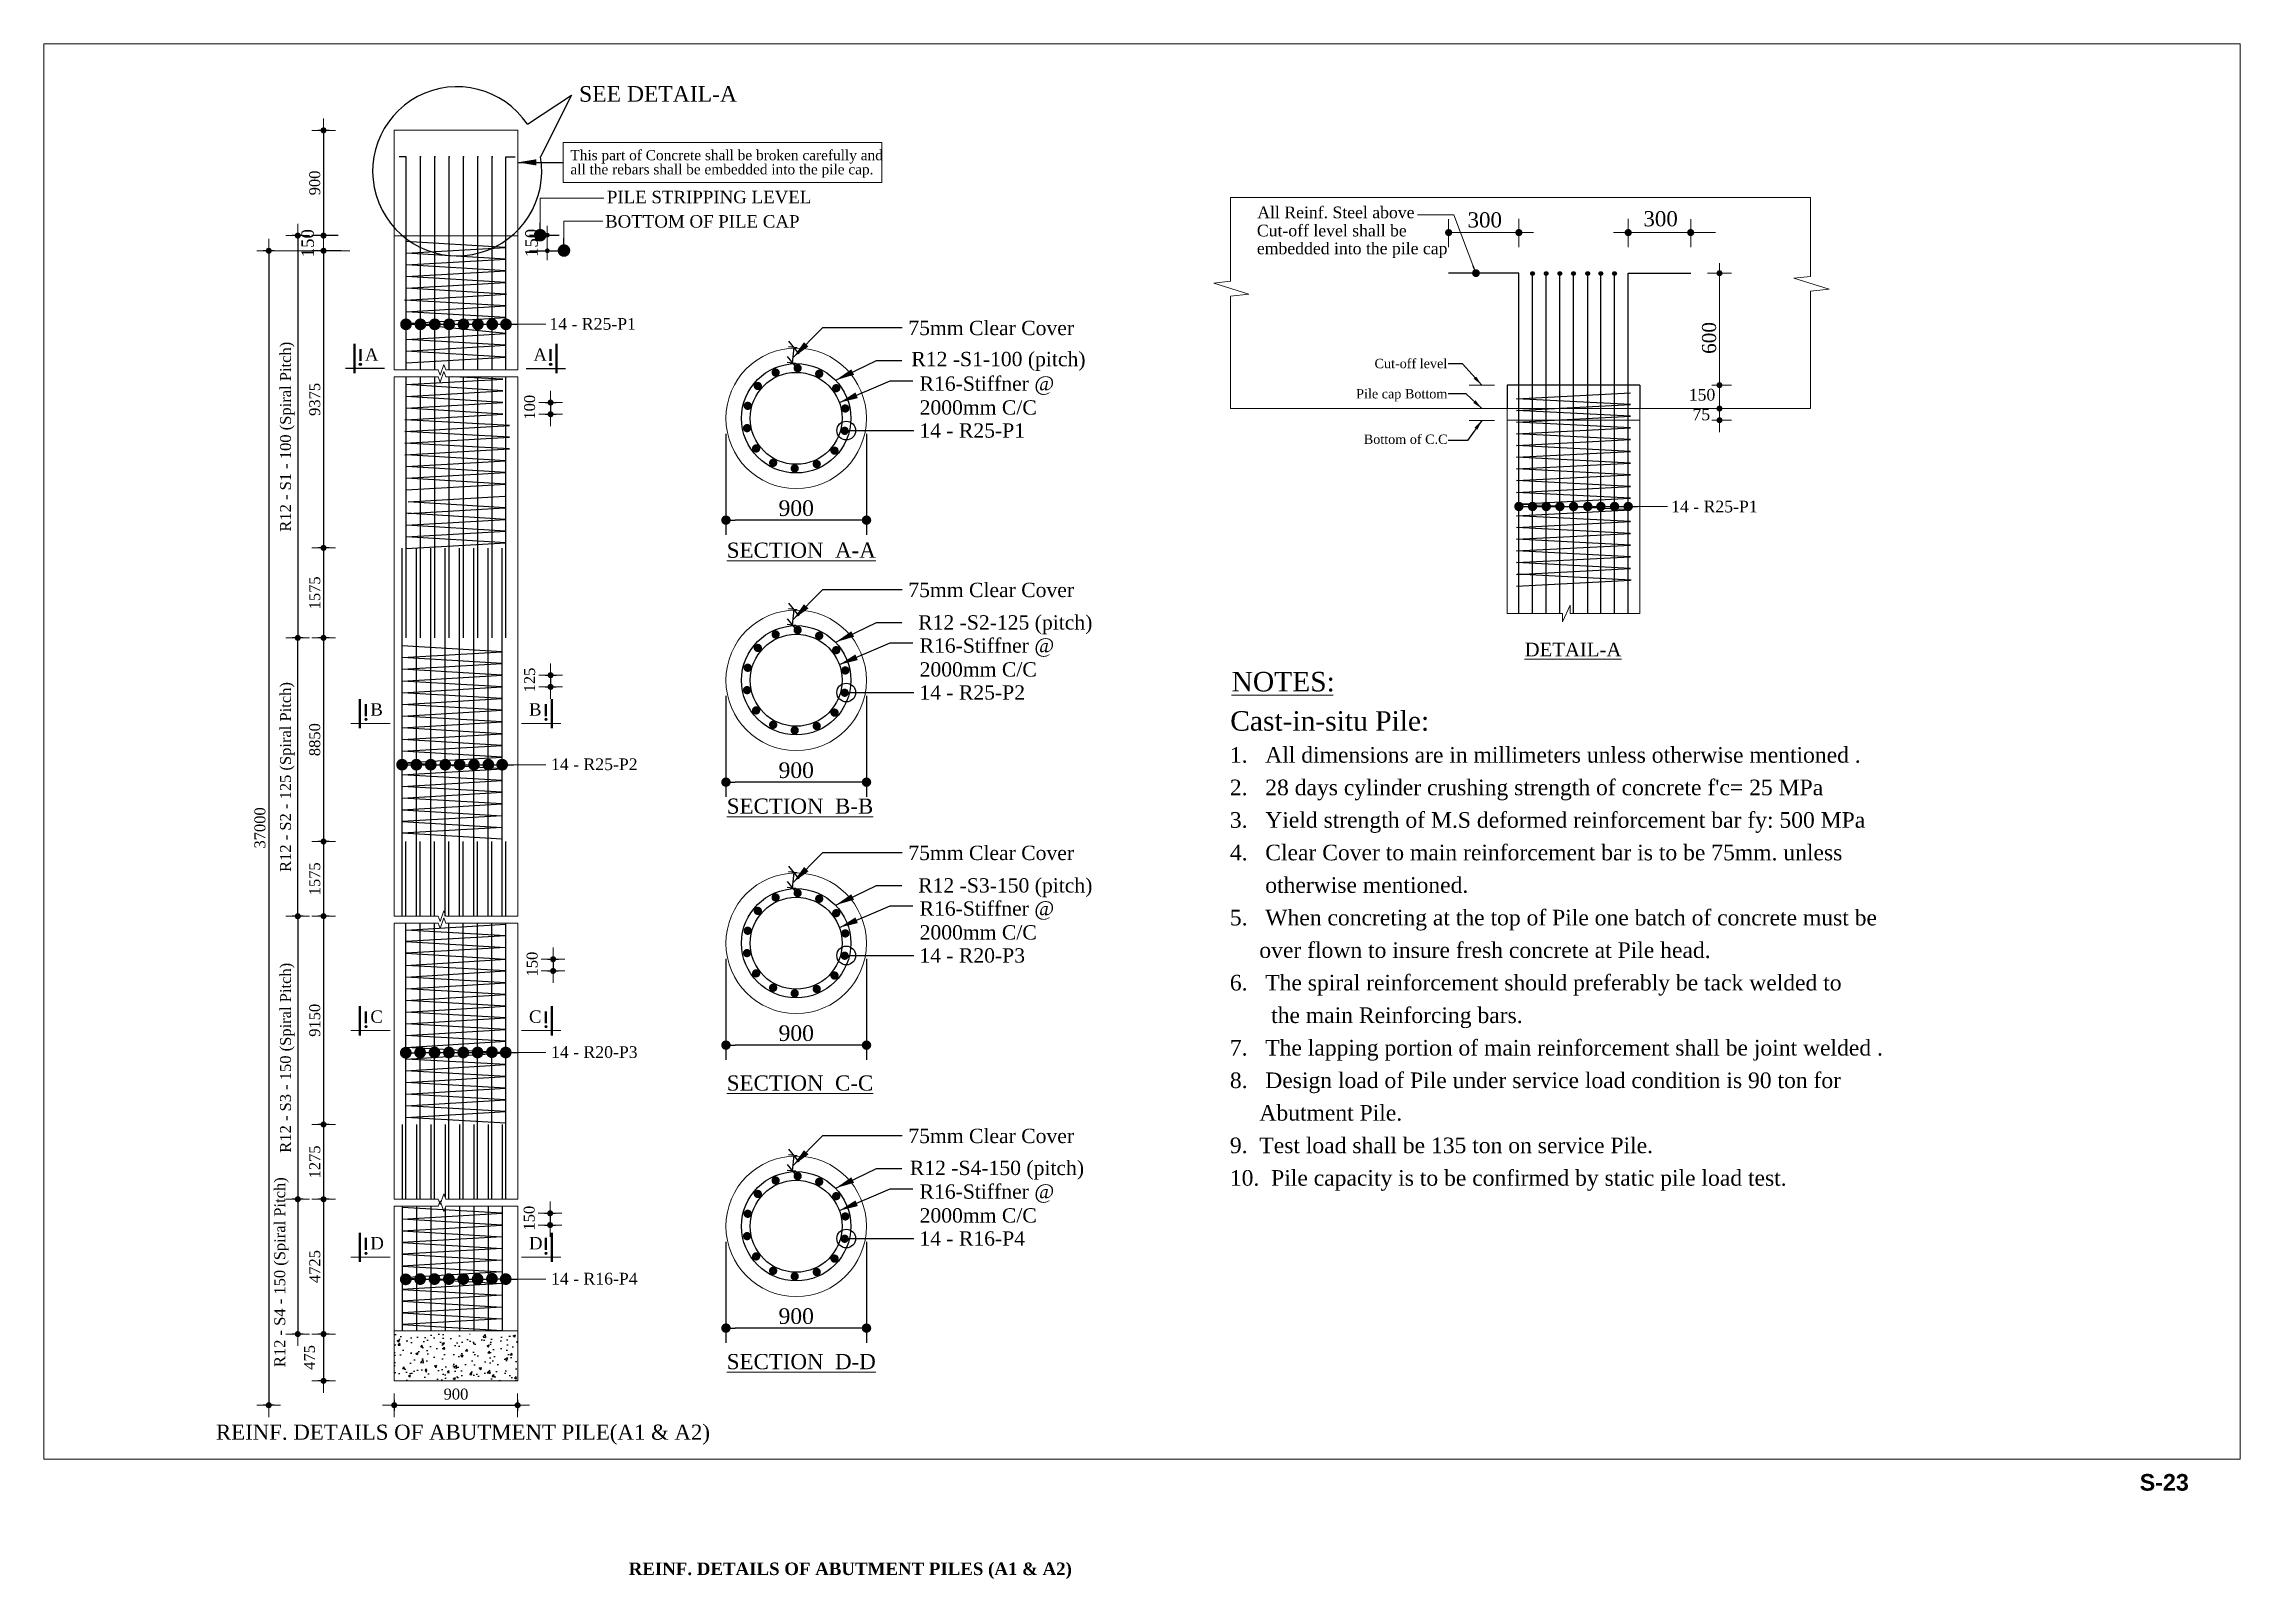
# Paper-space layout '23. Abut. Pile' of a CAD drawing. Header units: inches, sheet in millimetres. Extents: x 951 to 1347, y -57 to 219.
# The model-space entities are those that its viewports show. They can reach past a viewport. Long polylines and large blocks are cut down to what shows.
import ezdxf

# ---------------------------------------------------------------- set-up
doc = ezdxf.new("R2010")
doc.units = ezdxf.units.IN
doc.header["$LTSCALE"] = 15
doc.header["$MEASUREMENT"] = 0
doc.header["$PDMODE"] = 3
doc.header["$PDSIZE"] = -15
for name, pattern in [('DASHED2', [0.375, 0.25, -0.125]), ('DASHEDX2', [38.1, 25.4, -12.7]), ('HIDDEN', [9.525, 6.35, -3.175])]:
    doc.linetypes.add(name, pattern=pattern)
for name, color, linetype, lineweight in [('dim', 7, 'Continuous', 18), ('Fram_Text', 152, 'Continuous', 20), ('L.L', 200, 'Continuous', 18), ('Reinf.', 12, 'Continuous', 30), ('text', 7, 'Continuous', 20)]:
    doc.layers.add(name, color=color, linetype=linetype, lineweight=lineweight)
for name, color, linetype in [('Dimision', 4, 'Continuous'), ('HATCH', 35, 'Continuous'), ('Pile', 7, 'Continuous'), ('raling', 6, 'Continuous')]:
    doc.layers.add(name, color=color, linetype=linetype)
doc.styles.get("Standard").update_dxf_attribs({"font": 'times.ttf'})
doc.dimstyles.new('ALTER', dxfattribs={"dimtxt": 110, "dimasz": 65, "dimexe": 95, "dimexo": 100, "dimgap": 30, "dimtad": 1, "dimdec": 0, "dimzin": 0, "dimdsep": 46, "dimtxsty": 'Standard', "dimblk": 'DOT', "dimcen": 35, "dimadec": 0, "dimazin": 0, "dimtfac": 1, "dimtdec": 0, "dimtofl": 0, "dimtmove": 0, "dimatfit": 3, "dimfxl": 1, "dimtolj": 1, "dimtzin": 0, "dimarcsym": 0})
doc.dimstyles.new('ISO-25', dxfattribs={"dimtxt": 75, "dimasz": 50, "dimexe": 95, "dimexo": 75.625, "dimgap": 60, "dimtad": 1, "dimdec": 1, "dimdsep": 46, "dimtxsty": 'Standard', "dimblk": 'DOT', "dimcen": 52.5, "dimclrd": 256, "dimclre": 256, "dimclrt": 256, "dimadec": 0, "dimazin": 0, "dimtfac": 1, "dimtdec": 1, "dimtix": 1, "dimtmove": 0, "dimatfit": 3, "dimldrblk": 'DOT', "dimfxl": 1, "dimlwd": -1, "dimarcsym": 0})
doc.dimstyles.new('ISO-70', dxfattribs={"dimscale": 0, "dimtxt": 70, "dimasz": 0.75, "dimexe": 35, "dimexo": 35, "dimgap": 20, "dimtad": 1, "dimdec": 0, "dimlfac": -1, "dimzin": 1, "dimdsep": 46, "dimtxsty": 'Standard', "dimblk": 'DIM', "dimcen": 60, "dimclrd": 256, "dimclre": 256, "dimclrt": 256, "dimadec": 0, "dimazin": 0, "dimtfac": 1, "dimtdec": 0, "dimtix": 1, "dimtofl": 0, "dimtmove": 0, "dimatfit": 3, "dimldrblk": 'DOT', "dimfxl": 35, "dimfxlon": 1, "dimtolj": 1, "dimlwd": 25, "dimarcsym": 0})

psp = doc.layouts.new('23. Abut. Pile')

# ---------------------------------------------------------------- texts
at = {"layer": 'Fram_Text', "color": 0, "linetype": 'DASHED2', "ltscale": 0.1, "insert": (1333.55, -38.55), "char_height": 3, "width": 6.9656, "attachment_point": 2}
psp.add_mtext('{\\fArial|b1|i0|c0|p34;S-23}', dxfattribs=at)
at = {"layer": 'text', "linetype": 'Continuous', "insert": (1096.74, -56), "char_height": 2.25, "width": 80.179, "attachment_point": 5, "line_spacing_factor": 1.088435}
psp.add_mtext('{\\fTimes New Roman|b1|i0|c0|p18;REINF. DETAILS OF ABUTMENT PILES (A1 & A2)}', dxfattribs=at)

msp = doc.modelspace()

# ---------------------------------------------------------------- texts
at = {"layer": 'dim', "ltscale": 30, "char_height": 97.35, "attachment_point": 5}
for insert in [(51927.08, -5983.95), (53053.13, -5976.62)]:
    msp.add_mtext('\\A1;300', dxfattribs=dict(at, insert=insert))
at = {"layer": 'text'}
for s, height, p in [('SEE DETAIL-A', 100, (46127.61, -5226.42)), ('This part of Concrete shall be broken carefully and', 65, (46071.76, -5601.3)), ('all the rebars shall be embedded into the pile cap.', 65, (46071.76, -5691.98)), ('PILE STRIPPING LEVEL', 80, (46305.62, -5877.18)), ('All Reinf. Steel above', 75, (50470.54, -5972.84)), ('BOTTOM OF PILE CAP', 80, (46293.77, -6033.06)), ('Cut-off level shall be ', 75, (50467.86, -6089.09)), ('embedded into the pile cap', 75, (50467.86, -6203.47)), ('14 - R25-P1', 75, (45937.42, -6686.88)), ('A', 79.33, (44755.95, -6885.48)), ('A', 79.33, (45835.08, -6885.48)), ('Cut-off level ', 60, (51221.26, -6933.13)), ('Pile cap Bottom', 60, (51103.77, -7126.69)), ('150', 75, (53233.43, -7140.42)), ('75', 75, (53257.16, -7266.42)), ('Bottom of C.C', 60, (51152.59, -7418.09)), ('14 - R25-P1', 75, (53120.56, -7856.5)), ('NOTES:', 125, (50305.84, -9002.8)), ('B', 79.33, (44790.95, -9158.21)), ('B', 79.33, (45806.74, -9158.21)), ('Cast-in-situ Pile:', 125, (50297.1, -9254.4)), ('14 - R25-P2', 75, (45948.06, -9506.92)), ('C', 79.33, (44790.95, -11125.01)), ('C', 79.33, (45806.74, -11125.01)), ('14 - R20-P3', 75, (45948.06, -11349.97)), ('D', 79.33, (44790.95, -12575.99)), ('D', 79.33, (45806.74, -12575.99)), ('14 - R16-P4', 75, (45948.06, -12800.96))]:
    msp.add_text(s, height=height, dxfattribs=at).set_placement(p)
at = {"layer": 'text', "ltscale": 30}
msp.add_text('600', height=90, rotation=90, dxfattribs=at).set_placement((53408.39, -6841.41))
at = {"layer": 'text', "ltscale": 5}
for s, height, p in [(' %%uDETAIL-A', 88, (52148.87, -8778.65)), ('REINF. DETAILS OF ABUTMENT PILE(A1 & A2)', 96.8, (43802.11, -13795.07))]:
    msp.add_text(s, height=height, dxfattribs=at).set_placement(p)
at = {"layer": 'text', "ltscale": 30, "attachment_point": 1}
for s, insert, char_height, width in [('75mm Clear Cover', (48235.87, -6629.61), 91.6667, 1538.1279), ('R12 -S1-100 (pitch)', (48255.3, -6828.72), 91.6667, 1509.7376), ('R16-Stiffner @ 2000mm C/C', (48308.16, -6985.75), 91.6667, 1306.9228), ('14 - R25-P1', (48306.27, -7286.2), 91.6667, 1439.4059), ('{\\LSECTION  A-A}', (47073.23, -8049.94), 97.2, 6300.5129), ('75mm Clear Cover', (48235.87, -8307.17), 91.6667, 1538.1279), ('R12 -S2-125 (pitch)', (48299.17, -8515.13), 91.6667, 1509.7376), ('R16-Stiffner @ 2000mm C/C', (48308.16, -8663.31), 91.6667, 1306.9228), ('14 - R25-P2', (48306.27, -8963.76), 91.6667, 1439.4059), ('{\\LSECTION  B-B}', (47073.23, -9688.88), 97.2, 6300.5129), ('75mm Clear Cover', (48235.87, -9991.12), 91.6667, 1538.1279), ('R12 -S3-150 (pitch)', (48299.17, -10199.09), 91.6667, 1509.7376), ('R16-Stiffner @ 2000mm C/C', (48308.16, -10347.26), 91.6667, 1306.9228), ('14 - R20-P3', (48306.27, -10647.71), 91.6667, 1439.4059), ('{\\LSECTION  C-C}', (47073.23, -11462), 97.2, 6300.5129), ('75mm Clear Cover', (48235.87, -11803.59), 91.6667, 1538.1279), ('R12 -S4-150 (pitch)', (48245.83, -12008.31), 91.6667, 1509.7376), ('R16-Stiffner @ 2000mm C/C', (48308.16, -12159.73), 91.6667, 1306.9228), ('14 - R16-P4', (48306.27, -12460.18), 91.6667, 1439.4059), ('{\\LSECTION  D-D}', (47073.23, -13245.94), 97.2, 6300.5129)]:
    msp.add_mtext(s, dxfattribs=dict(at, insert=insert, char_height=char_height, width=width))
at = {"layer": 'text', "ltscale": 30, "insert": (50294.85, -9359.35), "char_height": 100, "width": 4875.6237, "attachment_point": 1, "line_spacing_factor": 1.25}
msp.add_mtext("1.   All dimensions are in millimeters unless otherwise mentioned .\\P2.   28 days cylinder crushing strength of concrete f'c= 25 MPa \\P3.   Yield strength of M.S deformed reinforcement bar fy: 500 MPa  \\P4.   Clear Cover to main reinforcement bar is to be 75mm. unless \\P      otherwise mentioned.\\P5.   When concreting at the top of Pile one batch of concrete must be\\P     over flown to insure fresh concrete at Pile head.\\P6.   The spiral reinforcement should preferably be tack welded to \\P       the main Reinforcing bars.\\P7.   The lapping portion of main reinforcement shall be joint welded .\\P8.   Design load of Pile under service load condition is 90 ton for\\P     Abutment Pile.\\P9.  Test load shall be 135 ton on service Pile.\\P10.  Pile capacity is to be confirmed by static pile load test.", dxfattribs=at)

# ---------------------------------------------------------------- blocks, each defined once
blk = doc.blocks.new('_Dot')
at = {"color": 0, "linetype": 'ByBlock', "lineweight": -2}
blk.add_line((-0.5, 0), (-1, 0), dxfattribs=at)
at = {"color": 0, "linetype": 'ByBlock', "const_width": 0.5}
blk.add_lwpolyline([(-0.25, 0, 1), (0.25, 0, 1)], format="xyb", close=True, dxfattribs=at)
blk = doc.blocks.new('DIM')
at = {"layer": 'dim'}
for p, q in [((-101, 0), (101, 0)), ((0, -101), (0, 101))]:
    blk.add_line(p, q, dxfattribs=at)
at = {"layer": 'dim', "const_width": 25.4}
blk.add_lwpolyline([(-13, 0, 1), (13, 0, 1)], format="xyb", close=True, dxfattribs=at)
blk = doc.blocks.new('*D46')
at = {"layer": 'Defpoints', "color": 0, "ltscale": 30, "transparency": 16777216}
for p in [(45645, -7153), (45646, -7228), (45945, -7228)]:
    blk.add_point(p, dxfattribs=at)
at = {"layer": 'dim', "lineweight": -2, "ltscale": 30, "transparency": 16777216}
for p, q in [((45910, -7153), (45980, -7153)), ((45910, -7228), (45980, -7228))]:
    blk.add_line(p, q, dxfattribs=at)
at = {"layer": 'dim', "lineweight": 25, "ltscale": 30, "transparency": 16777216}
blk.add_line((45945, -7154), (45945, -7228), dxfattribs=at)
at = {"layer": 'dim', "lineweight": 25, "ltscale": 30, "transparency": 16777216, "xscale": 0.75, "yscale": 0.75, "zscale": 0.75}
for p, rotation in [((45945, -7153), 90), ((45945, -7228), 270)]:
    blk.add_blockref('DIM', p, dxfattribs=dict(at, rotation=rotation))
at = {"layer": 'dim', "ltscale": 30, "transparency": 16777216, "insert": (45811, -7183), "char_height": 70, "attachment_point": 5, "rotation": 90}
blk.add_mtext('\\A1;100', dxfattribs=at)
blk = doc.blocks.new('*D47')
at = {"layer": 'Defpoints', "color": 0, "ltscale": 30, "transparency": 16777216}
for p in [(44944, -6181), (44491, -8084), (44944, -8084)]:
    blk.add_point(p, dxfattribs=at)
at = {"layer": 'dim', "lineweight": -2, "ltscale": 30, "transparency": 16777216}
for p, q in [((44526, -6181), (44456, -6181)), ((44526, -8084), (44456, -8084))]:
    blk.add_line(p, q, dxfattribs=at)
at = {"layer": 'dim', "lineweight": 25, "ltscale": 30, "transparency": 16777216}
blk.add_line((44491, -6182), (44491, -8084), dxfattribs=at)
at = {"layer": 'dim', "lineweight": 25, "ltscale": 30, "transparency": 16777216, "xscale": 0.75, "yscale": 0.75, "zscale": 0.75}
for p, rotation in [((44491, -6181), 90), ((44491, -8084), 270)]:
    blk.add_blockref('DIM', p, dxfattribs=dict(at, rotation=rotation))
at = {"layer": 'dim', "lineweight": 15, "ltscale": 30, "transparency": 16777216, "insert": (44435, -7133), "char_height": 70, "attachment_point": 5, "rotation": 90}
blk.add_mtext('\\A1;9375', dxfattribs=at)
blk = doc.blocks.new('*D48')
at = {"layer": 'Defpoints', "color": 0, "ltscale": 30, "transparency": 16777216}
for p in [(44415, -6181), (44140, -13574), (44868, -13574)]:
    blk.add_point(p, dxfattribs=at)
at = {"layer": 'dim', "lineweight": -2, "ltscale": 30, "transparency": 16777216}
for p, q in [((44175, -6181), (44105, -6181)), ((44175, -13574), (44105, -13574))]:
    blk.add_line(p, q, dxfattribs=at)
at = {"layer": 'dim', "lineweight": 25, "ltscale": 30, "transparency": 16777216}
blk.add_line((44140, -6182), (44140, -13573), dxfattribs=at)
at = {"layer": 'dim', "lineweight": 25, "ltscale": 30, "transparency": 16777216, "xscale": 0.75, "yscale": 0.75, "zscale": 0.75}
for p, rotation in [((44140, -6181), 90), ((44140, -13574), 270)]:
    blk.add_blockref('DIM', p, dxfattribs=dict(at, rotation=rotation))
at = {"layer": 'dim', "lineweight": 15, "ltscale": 30, "transparency": 16777216, "insert": (44084, -9877), "char_height": 70, "width": 255.11, "attachment_point": 5, "rotation": 90}
blk.add_mtext('\\A1;37000', dxfattribs=at)
blk = doc.blocks.new('*D49')
at = {"layer": 'Defpoints', "color": 0, "ltscale": 30, "transparency": 16777216}
for p in [(44944, -8084), (44491, -8660), (44944, -8660)]:
    blk.add_point(p, dxfattribs=at)
at = {"layer": 'dim', "lineweight": -2, "ltscale": 30, "transparency": 16777216}
for p, q in [((44526, -8084), (44456, -8084)), ((44526, -8660), (44456, -8660))]:
    blk.add_line(p, q, dxfattribs=at)
at = {"layer": 'dim', "lineweight": 25, "ltscale": 30, "transparency": 16777216}
blk.add_line((44491, -8085), (44491, -8659), dxfattribs=at)
at = {"layer": 'dim', "lineweight": 25, "ltscale": 30, "transparency": 16777216, "xscale": 0.75, "yscale": 0.75, "zscale": 0.75}
for p, rotation in [((44491, -8084), 90), ((44491, -8660), 270)]:
    blk.add_blockref('DIM', p, dxfattribs=dict(at, rotation=rotation))
at = {"layer": 'dim', "lineweight": 15, "ltscale": 30, "transparency": 16777216, "insert": (44435, -8372), "char_height": 70, "attachment_point": 5, "rotation": 90}
blk.add_mtext('\\A1;1575', dxfattribs=at)
blk = doc.blocks.new('*D50')
at = {"layer": 'Defpoints', "color": 0, "ltscale": 30, "transparency": 16777216}
for p in [(45640, -8899), (45642, -8974), (45945, -8974)]:
    blk.add_point(p, dxfattribs=at)
at = {"layer": 'dim', "lineweight": -2, "ltscale": 30, "transparency": 16777216}
for p, q in [((45910, -8899), (45980, -8899)), ((45910, -8974), (45980, -8974))]:
    blk.add_line(p, q, dxfattribs=at)
at = {"layer": 'dim', "lineweight": 25, "ltscale": 30, "transparency": 16777216}
blk.add_line((45945, -8900), (45945, -8973), dxfattribs=at)
at = {"layer": 'dim', "lineweight": 25, "ltscale": 30, "transparency": 16777216, "xscale": 0.75, "yscale": 0.75, "zscale": 0.75}
for p, rotation in [((45945, -8899), 90), ((45945, -8974), 270)]:
    blk.add_blockref('DIM', p, dxfattribs=dict(at, rotation=rotation))
at = {"layer": 'dim', "lineweight": 15, "ltscale": 30, "transparency": 16777216, "insert": (45811, -8930), "char_height": 70, "attachment_point": 5, "rotation": 90}
blk.add_mtext('\\A1;125', dxfattribs=at)
blk = doc.blocks.new('*D31')
at = {"layer": 'Defpoints', "color": 0, "ltscale": 30, "transparency": 16777216}
for p in [(44944, -8660), (44491, -9964), (45012, -9964)]:
    blk.add_point(p, dxfattribs=at)
at = {"layer": 'dim', "lineweight": -2, "ltscale": 30, "transparency": 16777216}
for p, q in [((44526, -8660), (44456, -8660)), ((44526, -9964), (44456, -9964))]:
    blk.add_line(p, q, dxfattribs=at)
at = {"layer": 'dim', "lineweight": 25, "ltscale": 30, "transparency": 16777216}
blk.add_line((44491, -8660), (44491, -9963), dxfattribs=at)
at = {"layer": 'dim', "lineweight": 25, "ltscale": 30, "transparency": 16777216, "xscale": 0.75, "yscale": 0.75, "zscale": 0.75}
for p, rotation in [((44491, -8660), 90), ((44491, -9964), 270)]:
    blk.add_blockref('DIM', p, dxfattribs=dict(at, rotation=rotation))
at = {"layer": 'dim', "lineweight": 15, "ltscale": 30, "transparency": 16777216, "insert": (44435, -9312), "char_height": 70, "width": 277.14, "attachment_point": 5, "rotation": 90}
blk.add_mtext('\\A1;8850', dxfattribs=at)
blk = doc.blocks.new('*D32')
at = {"layer": 'Defpoints', "color": 0, "ltscale": 30, "transparency": 16777216}
for p in [(44944, -5410), (44491, -6084), (44944, -6084)]:
    blk.add_point(p, dxfattribs=at)
at = {"layer": 'dim', "lineweight": -2, "ltscale": 30, "transparency": 16777216}
for p, q in [((44526, -5410), (44456, -5410)), ((44526, -6084), (44456, -6084))]:
    blk.add_line(p, q, dxfattribs=at)
at = {"layer": 'dim', "lineweight": 25, "ltscale": 30, "transparency": 16777216}
blk.add_line((44491, -5410), (44491, -6084), dxfattribs=at)
at = {"layer": 'dim', "lineweight": 25, "ltscale": 30, "transparency": 16777216, "xscale": 0.75, "yscale": 0.75, "zscale": 0.75}
for p, rotation in [((44491, -5410), 90), ((44491, -6084), 270)]:
    blk.add_blockref('DIM', p, dxfattribs=dict(at, rotation=rotation))
at = {"layer": 'dim', "lineweight": 15, "ltscale": 30, "transparency": 16777216, "insert": (44435, -5747), "char_height": 70, "attachment_point": 5, "rotation": 90}
blk.add_mtext('\\A1;900', dxfattribs=at)
blk = doc.blocks.new('*D33')
at = {"layer": 'Defpoints', "color": 0, "ltscale": 5, "transparency": 16777216}
for p in [(45734, -6081), (45734, -6181), (45924, -6181)]:
    blk.add_point(p, dxfattribs=at)
at = {"layer": 'dim', "ltscale": 5, "transparency": 16777216}
for p, q in [((45924, -6051), (45924, -6021)), ((45924, -6081), (45924, -6181)), ((45924, -6211), (45924, -6241))]:
    blk.add_line(p, q, dxfattribs=at)
at = {"layer": 'dim', "lineweight": -2, "ltscale": 5, "transparency": 16777216}
for p, q in [((45810, -6081), (45999, -6081)), ((45810, -6181), (45999, -6181))]:
    blk.add_line(p, q, dxfattribs=at)
at = {"layer": 'dim', "ltscale": 5, "transparency": 16777216, "xscale": 30, "yscale": 30, "zscale": 30}
for p, rotation in [((45924, -6081), 270), ((45924, -6181), 90)]:
    blk.add_blockref('_Dot', p, dxfattribs=dict(at, rotation=rotation))
at = {"layer": 'dim', "lineweight": 15, "ltscale": 5, "transparency": 16777216, "insert": (45823, -6131), "char_height": 80, "attachment_point": 5, "rotation": 90}
blk.add_mtext('150', dxfattribs=at)
blk = doc.blocks.new('*D51')
at = {"layer": 'Defpoints', "color": 0, "ltscale": 30, "transparency": 16777216}
for p in [(44944, -9964), (44491, -10442), (44944, -10442)]:
    blk.add_point(p, dxfattribs=at)
at = {"layer": 'dim', "lineweight": -2, "ltscale": 30, "transparency": 16777216}
for p, q in [((44526, -9964), (44456, -9964)), ((44526, -10442), (44456, -10442))]:
    blk.add_line(p, q, dxfattribs=at)
at = {"layer": 'dim', "lineweight": 25, "ltscale": 30, "transparency": 16777216}
blk.add_line((44491, -9965), (44491, -10442), dxfattribs=at)
at = {"layer": 'dim', "lineweight": 25, "ltscale": 30, "transparency": 16777216, "xscale": 0.75, "yscale": 0.75, "zscale": 0.75}
for p, rotation in [((44491, -9964), 90), ((44491, -10442), 270)]:
    blk.add_blockref('DIM', p, dxfattribs=dict(at, rotation=rotation))
at = {"layer": 'dim', "lineweight": 15, "ltscale": 30, "transparency": 16777216, "insert": (44435, -10203), "char_height": 70, "attachment_point": 5, "rotation": 90}
blk.add_mtext('\\A1;1575', dxfattribs=at)
blk = doc.blocks.new('*D52')
at = {"layer": 'Defpoints', "color": 0, "ltscale": 30, "transparency": 16777216}
for p in [(44944, -10442), (44491, -11776), (44947, -11776)]:
    blk.add_point(p, dxfattribs=at)
at = {"layer": 'dim', "lineweight": -2, "ltscale": 30, "transparency": 16777216}
for p, q in [((44526, -10442), (44456, -10442)), ((44526, -11776), (44456, -11776))]:
    blk.add_line(p, q, dxfattribs=at)
at = {"layer": 'dim', "lineweight": 25, "ltscale": 30, "transparency": 16777216}
blk.add_line((44491, -10443), (44491, -11776), dxfattribs=at)
at = {"layer": 'dim', "lineweight": 25, "ltscale": 30, "transparency": 16777216, "xscale": 0.75, "yscale": 0.75, "zscale": 0.75}
for p, rotation in [((44491, -10442), 90), ((44491, -11776), 270)]:
    blk.add_blockref('DIM', p, dxfattribs=dict(at, rotation=rotation))
at = {"layer": 'dim', "lineweight": 15, "ltscale": 30, "transparency": 16777216, "insert": (44435, -11109), "char_height": 70, "attachment_point": 5, "rotation": 90}
blk.add_mtext('\\A1;9150', dxfattribs=at)
blk = doc.blocks.new('*D53')
at = {"layer": 'Defpoints', "color": 0, "ltscale": 30, "transparency": 16777216}
for p in [(44468, -6084), (44326, -8660), (44491, -8660)]:
    blk.add_point(p, dxfattribs=at)
at = {"layer": 'dim', "lineweight": -2, "ltscale": 30, "transparency": 16777216}
for p, q in [((44361, -6084), (44291, -6084)), ((44361, -8660), (44291, -8660))]:
    blk.add_line(p, q, dxfattribs=at)
at = {"layer": 'dim', "lineweight": 25, "ltscale": 30, "transparency": 16777216}
blk.add_line((44326, -6085), (44326, -8659), dxfattribs=at)
at = {"layer": 'dim', "lineweight": 25, "ltscale": 30, "transparency": 16777216, "xscale": 0.75, "yscale": 0.75, "zscale": 0.75}
for p, rotation in [((44326, -6084), 90), ((44326, -8660), 270)]:
    blk.add_blockref('DIM', p, dxfattribs=dict(at, rotation=rotation))
at = {"layer": 'dim', "lineweight": 15, "ltscale": 30, "transparency": 16777216, "insert": (44259, -7372), "char_height": 70, "attachment_point": 5, "rotation": 90}
blk.add_mtext('\\A1;R12 - S1 - 100 (Spiral Pitch)', dxfattribs=at)
blk = doc.blocks.new('*D54')
at = {"layer": 'Defpoints', "color": 0, "ltscale": 30, "transparency": 16777216}
for p in [(44326, -8660), (44402, -8660), (44491, -10442)]:
    blk.add_point(p, dxfattribs=at)
at = {"layer": 'dim', "lineweight": -2, "ltscale": 30, "transparency": 16777216}
for p, q in [((44361, -8660), (44291, -8660)), ((44361, -10442), (44291, -10442))]:
    blk.add_line(p, q, dxfattribs=at)
at = {"layer": 'dim', "lineweight": 25, "ltscale": 30, "transparency": 16777216}
blk.add_line((44326, -10441), (44326, -8660), dxfattribs=at)
at = {"layer": 'dim', "lineweight": 25, "ltscale": 30, "transparency": 16777216, "xscale": 0.75, "yscale": 0.75, "zscale": 0.75}
for p, rotation in [((44326, -8660), 90), ((44326, -10442), 270)]:
    blk.add_blockref('DIM', p, dxfattribs=dict(at, rotation=rotation))
at = {"layer": 'dim', "lineweight": 15, "ltscale": 30, "transparency": 16777216, "insert": (44259, -9551), "char_height": 70, "attachment_point": 5, "rotation": 90}
blk.add_mtext('\\A1;R12 - S2 - 125 (Spiral Pitch)', dxfattribs=at)
blk = doc.blocks.new('*D55')
at = {"layer": 'Defpoints', "color": 0, "ltscale": 30, "transparency": 16777216}
for p in [(44491, -10443), (44326, -12255), (44567, -12255)]:
    blk.add_point(p, dxfattribs=at)
at = {"layer": 'dim', "lineweight": -2, "ltscale": 30, "transparency": 16777216}
for p, q in [((44361, -10443), (44291, -10443)), ((44361, -12255), (44291, -12255))]:
    blk.add_line(p, q, dxfattribs=at)
at = {"layer": 'dim', "lineweight": 25, "ltscale": 30, "transparency": 16777216}
blk.add_line((44326, -10444), (44326, -12254), dxfattribs=at)
at = {"layer": 'dim', "lineweight": 25, "ltscale": 30, "transparency": 16777216, "xscale": 0.75, "yscale": 0.75, "zscale": 0.75}
for p, rotation in [((44326, -10443), 90), ((44326, -12255), 270)]:
    blk.add_blockref('DIM', p, dxfattribs=dict(at, rotation=rotation))
at = {"layer": 'dim', "lineweight": 15, "ltscale": 30, "transparency": 16777216, "insert": (44259, -11349), "char_height": 70, "attachment_point": 5, "rotation": 90}
blk.add_mtext('\\A1;R12 - S3 - 150 (Spiral Pitch)', dxfattribs=at)
blk = doc.blocks.new('*D56')
at = {"layer": 'Defpoints', "color": 0, "ltscale": 5, "transparency": 16777216}
for p in [(44491, -6181), (44660, -6084), (44680, -6181)]:
    blk.add_point(p, dxfattribs=at)
at = {"layer": 'dim', "ltscale": 5, "transparency": 16777216}
for p, q in [((44491, -6054), (44491, -6024)), ((44491, -6084), (44491, -6181)), ((44491, -6211), (44491, -6241))]:
    blk.add_line(p, q, dxfattribs=at)
at = {"layer": 'dim', "lineweight": -2, "ltscale": 5, "transparency": 16777216}
for p, q in [((44584, -6084), (44416, -6084)), ((44604, -6181), (44416, -6181))]:
    blk.add_line(p, q, dxfattribs=at)
at = {"layer": 'dim', "ltscale": 5, "transparency": 16777216, "xscale": 30, "yscale": 30, "zscale": 30}
for p, rotation in [((44491, -6084), 270), ((44491, -6181), 90)]:
    blk.add_blockref('_Dot', p, dxfattribs=dict(at, rotation=rotation))
at = {"layer": 'dim', "lineweight": 15, "ltscale": 5, "transparency": 16777216, "insert": (44390, -6133), "char_height": 80, "attachment_point": 5, "rotation": 90}
blk.add_mtext('150', dxfattribs=at)
blk = doc.blocks.new('*D57')
at = {"layer": 'Defpoints', "color": 0, "ltscale": 30, "transparency": 16777216}
for p in [(44944, -13454), (45734, -13454), (45734, -13574)]:
    blk.add_point(p, dxfattribs=at)
at = {"layer": 'dim', "lineweight": -2, "ltscale": 30, "transparency": 16777216}
for p, q in [((44944, -13539), (44944, -13609)), ((45734, -13539), (45734, -13609))]:
    blk.add_line(p, q, dxfattribs=at)
at = {"layer": 'dim', "lineweight": 25, "ltscale": 30, "transparency": 16777216}
blk.add_line((44945, -13574), (45734, -13574), dxfattribs=at)
at = {"layer": 'dim', "lineweight": 25, "ltscale": 30, "transparency": 16777216, "xscale": 0.75, "yscale": 0.75, "zscale": 0.75, "rotation": 180}
blk.add_blockref('DIM', (44944, -13574), dxfattribs=at)
at = {"layer": 'dim', "lineweight": 25, "ltscale": 30, "transparency": 16777216, "xscale": 0.75, "yscale": 0.75, "zscale": 0.75}
blk.add_blockref('DIM', (45734, -13574), dxfattribs=at)
at = {"layer": 'dim', "lineweight": 15, "ltscale": 30, "transparency": 16777216, "insert": (45339, -13503), "char_height": 70, "attachment_point": 5}
blk.add_mtext('\\A1;900', dxfattribs=at)
blk = doc.blocks.new('*D58')
at = {"layer": 'Defpoints', "color": 0, "ltscale": 30, "transparency": 16777216}
for p in [(45734, -13118), (44491, -13418), (45734, -13418)]:
    blk.add_point(p, dxfattribs=at)
at = {"layer": 'dim', "lineweight": -2, "ltscale": 30, "transparency": 16777216}
for p, q in [((44526, -13118), (44456, -13118)), ((44526, -13418), (44456, -13418))]:
    blk.add_line(p, q, dxfattribs=at)
at = {"layer": 'dim', "lineweight": 25, "ltscale": 30, "transparency": 16777216}
blk.add_line((44491, -13118), (44491, -13417), dxfattribs=at)
at = {"layer": 'dim', "lineweight": 25, "ltscale": 30, "transparency": 16777216, "xscale": 0.75, "yscale": 0.75, "zscale": 0.75}
for p, rotation in [((44491, -13118), 90), ((44491, -13418), 270)]:
    blk.add_blockref('DIM', p, dxfattribs=dict(at, rotation=rotation))
at = {"layer": 'dim', "lineweight": 15, "ltscale": 30, "transparency": 16777216, "insert": (44401, -13268), "char_height": 70, "attachment_point": 5, "rotation": 90}
blk.add_mtext('\\A1;475', dxfattribs=at)
blk = doc.blocks.new('*D59')
at = {"layer": 'Defpoints', "color": 0, "ltscale": 30, "transparency": 16777216}
for p in [(44944, -12255), (44491, -13118), (44944, -13118)]:
    blk.add_point(p, dxfattribs=at)
at = {"layer": 'dim', "lineweight": -2, "ltscale": 30, "transparency": 16777216}
for p, q in [((44526, -12255), (44456, -12255)), ((44526, -13118), (44456, -13118))]:
    blk.add_line(p, q, dxfattribs=at)
at = {"layer": 'dim', "lineweight": 25, "ltscale": 30, "transparency": 16777216}
blk.add_line((44491, -12256), (44491, -13117), dxfattribs=at)
at = {"layer": 'dim', "lineweight": 25, "ltscale": 30, "transparency": 16777216, "xscale": 0.75, "yscale": 0.75, "zscale": 0.75}
for p, rotation in [((44491, -12255), 90), ((44491, -13118), 270)]:
    blk.add_blockref('DIM', p, dxfattribs=dict(at, rotation=rotation))
at = {"layer": 'dim', "lineweight": 15, "ltscale": 30, "transparency": 16777216, "insert": (44435, -12686), "char_height": 70, "attachment_point": 5, "rotation": 90}
blk.add_mtext('\\A1;4725', dxfattribs=at)
blk = doc.blocks.new('*D34')
at = {"layer": 'Defpoints', "color": 0, "ltscale": 30, "transparency": 16777216}
for p in [(44456, -12255), (44326, -13118), (44567, -13118)]:
    blk.add_point(p, dxfattribs=at)
at = {"layer": 'dim', "lineweight": -2, "ltscale": 30, "transparency": 16777216}
for p, q in [((44361, -12255), (44291, -12255)), ((44361, -13118), (44291, -13118))]:
    blk.add_line(p, q, dxfattribs=at)
at = {"layer": 'dim', "lineweight": 25, "ltscale": 30, "transparency": 16777216}
blk.add_line((44326, -12256), (44326, -13117), dxfattribs=at)
at = {"layer": 'dim', "lineweight": 25, "ltscale": 30, "transparency": 16777216, "xscale": 0.75, "yscale": 0.75, "zscale": 0.75}
for p, rotation in [((44326, -12255), 90), ((44326, -13118), 270)]:
    blk.add_blockref('DIM', p, dxfattribs=dict(at, rotation=rotation))
at = {"layer": 'dim', "lineweight": 15, "ltscale": 30, "transparency": 16777216, "insert": (44222, -12722), "char_height": 70, "attachment_point": 5, "rotation": 90}
blk.add_mtext('\\A1;R12 - S4 - 150 (Spiral Pitch)', dxfattribs=at)
blk = doc.blocks.new('*D35')
at = {"layer": 'Defpoints', "color": 0, "ltscale": 30, "transparency": 16777216}
for p in [(44947, -11776), (44491, -12255), (44944, -12255)]:
    blk.add_point(p, dxfattribs=at)
at = {"layer": 'dim', "lineweight": -2, "ltscale": 30, "transparency": 16777216}
for p, q in [((44526, -11776), (44456, -11776)), ((44526, -12255), (44456, -12255))]:
    blk.add_line(p, q, dxfattribs=at)
at = {"layer": 'dim', "lineweight": 25, "ltscale": 30, "transparency": 16777216}
blk.add_line((44491, -11777), (44491, -12254), dxfattribs=at)
at = {"layer": 'dim', "lineweight": 25, "ltscale": 30, "transparency": 16777216, "xscale": 0.75, "yscale": 0.75, "zscale": 0.75}
for p, rotation in [((44491, -11776), 90), ((44491, -12255), 270)]:
    blk.add_blockref('DIM', p, dxfattribs=dict(at, rotation=rotation))
at = {"layer": 'dim', "lineweight": 15, "ltscale": 30, "transparency": 16777216, "insert": (44435, -12016), "char_height": 70, "attachment_point": 5, "rotation": 90}
blk.add_mtext('\\A1;1275', dxfattribs=at)
blk = doc.blocks.new('*D36')
at = {"layer": 'Defpoints', "color": 0, "ltscale": 30, "transparency": 16777216}
for p in [(47068, -12428), (47968, -12428), (47068, -13080)]:
    blk.add_point(p, dxfattribs=at)
at = {"layer": 'dim', "color": 0, "lineweight": -2, "ltscale": 30, "transparency": 16777216}
for p, q in [((47068, -12528), (47068, -13175)), ((47968, -12528), (47968, -13175)), ((47908, -13080), (47128, -13080))]:
    blk.add_line(p, q, dxfattribs=at)
at = {"layer": 'dim', "color": 0, "lineweight": -2, "ltscale": 30, "transparency": 16777216, "xscale": 60, "yscale": 60, "zscale": 60, "rotation": 180}
blk.add_blockref('_Dot', (47068, -13080), dxfattribs=at)
at = {"layer": 'dim', "color": 0, "lineweight": -2, "ltscale": 30, "transparency": 16777216, "xscale": 60, "yscale": 60, "zscale": 60}
blk.add_blockref('_Dot', (47968, -13080), dxfattribs=at)
at = {"layer": 'dim', "color": 0, "lineweight": 15, "ltscale": 30, "transparency": 16777216, "insert": (47518, -13004), "char_height": 100, "attachment_point": 5}
blk.add_mtext('\\A1;900', dxfattribs=at)
blk = doc.blocks.new('_Oblique')
at = {"color": 0, "linetype": 'ByBlock', "lineweight": -2}
blk.add_line((-0.5, -0.5), (0.5, 0.5), dxfattribs=at)
blk = doc.blocks.new('*D37')
at = {"layer": 'Defpoints', "color": 0, "ltscale": 30, "transparency": 16777216}
for p in [(47504, -11975), (47550, -12079), (47559, -11980)]:
    blk.add_point(p, dxfattribs=at)
at = {"layer": 'dim', "lineweight": -2, "ltscale": 30, "transparency": 16777216}
for p, q in [((47515, -12076), (47459, -12071)), ((47524, -11977), (47469, -11971))]:
    blk.add_line(p, q, dxfattribs=at)
at = {"layer": 'dim', "lineweight": 25, "ltscale": 30, "transparency": 16777216}
blk.add_line((47494, -12074), (47504, -11975), dxfattribs=at)
at = {"layer": 'dim', "lineweight": 25, "ltscale": 30, "transparency": 16777216, "xscale": 75, "yscale": 75, "zscale": 75}
for p, rotation in [((47504, -11975), 84.56619030632406), ((47494, -12074), 264.566190306324)]:
    blk.add_blockref('_Oblique', p, dxfattribs=dict(at, rotation=rotation))
at = {"layer": 'dim', "ltscale": 30, "transparency": 16777216, "insert": (47447, -11996), "char_height": 70, "attachment_point": 5, "rotation": 84.5662}
blk.add_mtext('\\A1;  ', dxfattribs=at)
blk = doc.blocks.new('*D38')
at = {"layer": 'Defpoints', "color": 0, "ltscale": 30, "transparency": 16777216}
for p in [(45656, -10718), (45658, -10793), (45961, -10793)]:
    blk.add_point(p, dxfattribs=at)
at = {"layer": 'dim', "lineweight": -2, "ltscale": 30, "transparency": 16777216}
for p, q in [((45926, -10718), (45996, -10718)), ((45926, -10793), (45996, -10793))]:
    blk.add_line(p, q, dxfattribs=at)
at = {"layer": 'dim', "lineweight": 25, "ltscale": 30, "transparency": 16777216}
blk.add_line((45961, -10719), (45961, -10792), dxfattribs=at)
at = {"layer": 'dim', "lineweight": 25, "ltscale": 30, "transparency": 16777216, "xscale": 0.75, "yscale": 0.75, "zscale": 0.75}
for p, rotation in [((45961, -10718), 90), ((45961, -10793), 270)]:
    blk.add_blockref('DIM', p, dxfattribs=dict(at, rotation=rotation))
at = {"layer": 'dim', "lineweight": 15, "ltscale": 30, "transparency": 16777216, "insert": (45827, -10749), "char_height": 70, "attachment_point": 5, "rotation": 90}
blk.add_mtext('\\A1;150', dxfattribs=at)
blk = doc.blocks.new('*D39')
at = {"layer": 'Defpoints', "color": 0, "ltscale": 30, "transparency": 16777216}
for p in [(45637, -12345), (45638, -12420), (45942, -12420)]:
    blk.add_point(p, dxfattribs=at)
at = {"layer": 'dim', "lineweight": -2, "ltscale": 30, "transparency": 16777216}
for p, q in [((45907, -12345), (45977, -12345)), ((45907, -12420), (45977, -12420))]:
    blk.add_line(p, q, dxfattribs=at)
at = {"layer": 'dim', "lineweight": 25, "ltscale": 30, "transparency": 16777216}
blk.add_line((45942, -12346), (45942, -12420), dxfattribs=at)
at = {"layer": 'dim', "lineweight": 25, "ltscale": 30, "transparency": 16777216, "xscale": 0.75, "yscale": 0.75, "zscale": 0.75}
for p, rotation in [((45942, -12345), 90), ((45942, -12420), 270)]:
    blk.add_blockref('DIM', p, dxfattribs=dict(at, rotation=rotation))
at = {"layer": 'dim', "lineweight": 15, "ltscale": 30, "transparency": 16777216, "insert": (45808, -12376), "char_height": 70, "attachment_point": 5, "rotation": 90}
blk.add_mtext('\\A1;150', dxfattribs=at)
blk = doc.blocks.new('*U25')
at = {"layer": 'Reinf.', "ltscale": 0.05, "const_width": 27}
blk.add_lwpolyline([(-5, -12, 1), (5, 12, 1)], format="xyb", close=True, dxfattribs=at)
blk = doc.blocks.new('*U26')
at = {"layer": 'dim', "color": 0, "linetype": 'ByBlock', "lineweight": -2, "transparency": 16777216}
for p, rotation in [((43920, -12930), 128.5714285714284), ((44061, -12902), 102.8571428571428), ((44199, -12938), 77.1428571428571), ((43806, -13016), 154.2857142857142), ((44308, -13030), 51.42857142857138), ((43741, -13143), 180), ((44366, -13160), 25.71428571428568), ((43737, -13286), 205.7142857142855), ((43795, -13416), 231.4285714285712), ((43904, -13508), 257.1428571428569), ((44183, -13516), 308.5714285714283), ((44297, -13430), 334.285714285714), ((44042, -13544), 282.8571428571426)]:
    blk.add_blockref('*U25', p, dxfattribs=dict(at, rotation=rotation))
blk.add_blockref('*U25', (44362, -13303), dxfattribs=at)
blk = doc.blocks.new('*D40')
at = {"layer": 'Defpoints', "color": 0, "ltscale": 30, "transparency": 16777216}
for p in [(47068, -10616), (47968, -10616), (47068, -11268)]:
    blk.add_point(p, dxfattribs=at)
at = {"layer": 'dim', "color": 0, "lineweight": -2, "ltscale": 30, "transparency": 16777216}
for p, q in [((47068, -10716), (47068, -11363)), ((47968, -10716), (47968, -11363)), ((47908, -11268), (47128, -11268))]:
    blk.add_line(p, q, dxfattribs=at)
at = {"layer": 'dim', "color": 0, "lineweight": -2, "ltscale": 30, "transparency": 16777216, "xscale": 60, "yscale": 60, "zscale": 60, "rotation": 180}
blk.add_blockref('_Dot', (47068, -11268), dxfattribs=at)
at = {"layer": 'dim', "color": 0, "lineweight": -2, "ltscale": 30, "transparency": 16777216, "xscale": 60, "yscale": 60, "zscale": 60}
blk.add_blockref('_Dot', (47968, -11268), dxfattribs=at)
at = {"layer": 'dim', "color": 0, "lineweight": 15, "ltscale": 30, "transparency": 16777216, "insert": (47518, -11192), "char_height": 100, "attachment_point": 5}
blk.add_mtext('\\A1;900', dxfattribs=at)
blk = doc.blocks.new('*D41')
at = {"layer": 'Defpoints', "color": 0, "ltscale": 30, "transparency": 16777216}
for p in [(47504, -10162), (47559, -10167), (47550, -10267)]:
    blk.add_point(p, dxfattribs=at)
at = {"layer": 'dim', "lineweight": -2, "ltscale": 30, "transparency": 16777216}
for p, q in [((47515, -10264), (47459, -10258)), ((47524, -10164), (47469, -10159))]:
    blk.add_line(p, q, dxfattribs=at)
at = {"layer": 'dim', "lineweight": 25, "ltscale": 30, "transparency": 16777216}
blk.add_line((47494, -10262), (47504, -10162), dxfattribs=at)
at = {"layer": 'dim', "lineweight": 25, "ltscale": 30, "transparency": 16777216, "xscale": 75, "yscale": 75, "zscale": 75}
for p, rotation in [((47504, -10162), 84.56619030632406), ((47494, -10262), 264.566190306324)]:
    blk.add_blockref('_Oblique', p, dxfattribs=dict(at, rotation=rotation))
at = {"layer": 'dim', "ltscale": 30, "transparency": 16777216, "insert": (47447, -10183), "char_height": 70, "attachment_point": 5, "rotation": 84.5662}
blk.add_mtext('\\A1;  ', dxfattribs=at)
blk = doc.blocks.new('*U27')
at = {"layer": 'Reinf.', "ltscale": 0.05, "const_width": 27}
blk.add_lwpolyline([(-5, -12, 1), (5, 12, 1)], format="xyb", close=True, dxfattribs=at)
blk = doc.blocks.new('*U28')
at = {"layer": 'dim', "color": 0, "linetype": 'ByBlock', "lineweight": -2, "transparency": 16777216}
for p, rotation in [((43920, -12930), 128.5714285714284), ((44061, -12902), 102.8571428571428), ((44199, -12938), 77.1428571428571), ((43806, -13016), 154.2857142857142), ((44308, -13030), 51.42857142857138), ((43741, -13143), 180), ((44366, -13160), 25.71428571428568), ((43737, -13286), 205.7142857142855), ((43795, -13416), 231.4285714285712), ((43904, -13508), 257.1428571428569), ((44183, -13516), 308.5714285714283), ((44297, -13430), 334.285714285714), ((44042, -13544), 282.8571428571426)]:
    blk.add_blockref('*U27', p, dxfattribs=dict(at, rotation=rotation))
blk.add_blockref('*U27', (44362, -13303), dxfattribs=at)
blk = doc.blocks.new('*D42')
at = {"layer": 'Defpoints', "color": 0, "ltscale": 30, "transparency": 16777216}
for p in [(47504, -8478), (47559, -8483), (47550, -8583)]:
    blk.add_point(p, dxfattribs=at)
at = {"layer": 'dim', "lineweight": -2, "ltscale": 30, "transparency": 16777216}
for p, q in [((47515, -8580), (47459, -8574)), ((47524, -8480), (47469, -8475))]:
    blk.add_line(p, q, dxfattribs=at)
at = {"layer": 'dim', "lineweight": 25, "ltscale": 30, "transparency": 16777216}
blk.add_line((47494, -8578), (47504, -8478), dxfattribs=at)
at = {"layer": 'dim', "lineweight": 25, "ltscale": 30, "transparency": 16777216, "xscale": 75, "yscale": 75, "zscale": 75}
for p, rotation in [((47504, -8478), 84.56619030632406), ((47494, -8578), 264.566190306324)]:
    blk.add_blockref('_Oblique', p, dxfattribs=dict(at, rotation=rotation))
at = {"layer": 'dim', "ltscale": 30, "transparency": 16777216, "insert": (47447, -8499), "char_height": 70, "attachment_point": 5, "rotation": 84.5662}
blk.add_mtext('\\A1;  ', dxfattribs=at)
blk = doc.blocks.new('*U29')
at = {"layer": 'Reinf.', "ltscale": 0.05, "const_width": 27}
blk.add_lwpolyline([(-5, -12, 1), (5, 12, 1)], format="xyb", close=True, dxfattribs=at)
blk = doc.blocks.new('*U30')
at = {"layer": 'dim', "color": 0, "linetype": 'ByBlock', "lineweight": -2, "transparency": 16777216}
for p, rotation in [((43920, -12930), 128.5714285714284), ((44061, -12902), 102.8571428571428), ((44199, -12938), 77.1428571428571), ((43806, -13016), 154.2857142857142), ((44308, -13030), 51.42857142857138), ((43741, -13143), 180), ((44366, -13160), 25.71428571428568), ((43737, -13286), 205.7142857142855), ((43795, -13416), 231.4285714285712), ((43904, -13508), 257.1428571428569), ((44183, -13516), 308.5714285714283), ((44297, -13430), 334.285714285714), ((44042, -13544), 282.8571428571426)]:
    blk.add_blockref('*U29', p, dxfattribs=dict(at, rotation=rotation))
blk.add_blockref('*U29', (44362, -13303), dxfattribs=at)
blk = doc.blocks.new('*D43')
at = {"layer": 'Defpoints', "color": 0, "ltscale": 30, "transparency": 16777216}
for p in [(47504, -6801), (47559, -6806), (47550, -6905)]:
    blk.add_point(p, dxfattribs=at)
at = {"layer": 'dim', "lineweight": -2, "ltscale": 30, "transparency": 16777216}
for p, q in [((47524, -6803), (47469, -6797)), ((47515, -6902), (47459, -6897))]:
    blk.add_line(p, q, dxfattribs=at)
at = {"layer": 'dim', "lineweight": 25, "ltscale": 30, "transparency": 16777216}
blk.add_line((47494, -6900), (47504, -6801), dxfattribs=at)
at = {"layer": 'dim', "lineweight": 25, "ltscale": 30, "transparency": 16777216, "xscale": 75, "yscale": 75, "zscale": 75}
for p, rotation in [((47494, -6900), 264.566190306324), ((47504, -6801), 84.56619030632406)]:
    blk.add_blockref('_Oblique', p, dxfattribs=dict(at, rotation=rotation))
at = {"layer": 'dim', "ltscale": 30, "transparency": 16777216, "insert": (47447, -6822), "char_height": 70, "attachment_point": 5, "rotation": 84.5662}
blk.add_mtext('\\A1;  ', dxfattribs=at)
blk = doc.blocks.new('*U23')
at = {"layer": 'Reinf.', "ltscale": 0.05, "const_width": 27}
blk.add_lwpolyline([(-5, -12, 1), (5, 12, 1)], format="xyb", close=True, dxfattribs=at)
blk = doc.blocks.new('*U24')
at = {"layer": 'dim', "color": 0, "linetype": 'ByBlock', "lineweight": -2, "transparency": 16777216}
for p, rotation in [((43920, -12930), 128.5714285714284), ((44061, -12902), 102.8571428571428), ((44199, -12938), 77.1428571428571), ((43806, -13016), 154.2857142857142), ((44308, -13030), 51.42857142857138), ((43741, -13143), 180), ((44366, -13160), 25.71428571428568), ((43737, -13286), 205.7142857142855), ((43795, -13416), 231.4285714285712), ((43904, -13508), 257.1428571428569), ((44183, -13516), 308.5714285714283), ((44297, -13430), 334.285714285714), ((44042, -13544), 282.8571428571426)]:
    blk.add_blockref('*U23', p, dxfattribs=dict(at, rotation=rotation))
blk.add_blockref('*U23', (44362, -13303), dxfattribs=at)
blk = doc.blocks.new('*D44')
at = {"layer": 'Defpoints', "color": 0, "ltscale": 30, "transparency": 16777216}
for p in [(47068, -8932), (47968, -8932), (47068, -9584)]:
    blk.add_point(p, dxfattribs=at)
at = {"layer": 'dim', "color": 0, "lineweight": -2, "ltscale": 30, "transparency": 16777216}
for p, q in [((47068, -9032), (47068, -9679)), ((47968, -9032), (47968, -9679)), ((47908, -9584), (47128, -9584))]:
    blk.add_line(p, q, dxfattribs=at)
at = {"layer": 'dim', "color": 0, "lineweight": -2, "ltscale": 30, "transparency": 16777216, "xscale": 60, "yscale": 60, "zscale": 60, "rotation": 180}
blk.add_blockref('_Dot', (47068, -9584), dxfattribs=at)
at = {"layer": 'dim', "color": 0, "lineweight": -2, "ltscale": 30, "transparency": 16777216, "xscale": 60, "yscale": 60, "zscale": 60}
blk.add_blockref('_Dot', (47968, -9584), dxfattribs=at)
at = {"layer": 'dim', "color": 0, "lineweight": 15, "ltscale": 30, "transparency": 16777216, "insert": (47518, -9508), "char_height": 100, "attachment_point": 5}
blk.add_mtext('\\A1;900', dxfattribs=at)
blk = doc.blocks.new('*D45')
at = {"layer": 'Defpoints', "color": 0, "ltscale": 30, "transparency": 16777216}
for p in [(47068, -7254), (47968, -7254), (47068, -7906)]:
    blk.add_point(p, dxfattribs=at)
at = {"layer": 'dim', "color": 0, "lineweight": -2, "ltscale": 30, "transparency": 16777216}
for p, q in [((47068, -7354), (47068, -8001)), ((47968, -7354), (47968, -8001)), ((47908, -7906), (47128, -7906))]:
    blk.add_line(p, q, dxfattribs=at)
at = {"layer": 'dim', "color": 0, "lineweight": -2, "ltscale": 30, "transparency": 16777216, "xscale": 60, "yscale": 60, "zscale": 60, "rotation": 180}
blk.add_blockref('_Dot', (47068, -7906), dxfattribs=at)
at = {"layer": 'dim', "color": 0, "lineweight": -2, "ltscale": 30, "transparency": 16777216, "xscale": 60, "yscale": 60, "zscale": 60}
blk.add_blockref('_Dot', (47968, -7906), dxfattribs=at)
at = {"layer": 'dim', "color": 0, "lineweight": 15, "ltscale": 30, "transparency": 16777216, "insert": (47518, -7830), "char_height": 100, "attachment_point": 5}
blk.add_mtext('\\A1;900', dxfattribs=at)

# ---------------------------------------------------------------- dimensions: what is measured, and where the dimension line sits
at = {"layer": 'dim', "lineweight": 15, "ltscale": 30}
for base, p1, p2, angle, text, override, picture, middle in [((44490.59, -6084.47), (44944.32, -5409.67), (44944.32, -6084.47), 90, '900', {"dimscale": 1}, '*D32', (44434.89, -5747.07)), ((44326.12, -8659.61), (44468.16, -6084.47), (44490.59, -8659.61), 90, 'R12 - S1 - 100 (Spiral Pitch)', {"dimscale": 1, "dimtmove": 1}, '*D53', (44259.18, -7372.04)), ((44490.59, -8084.47), (44944.32, -6181.4), (44944.32, -8084.47), 90, '9375', {"dimscale": 1, "dimtmove": 1}, '*D47', (44434.89, -7132.93)), ((44490.59, -8659.61), (44944.32, -8084.47), (44944.32, -8659.61), 90, '1575', {"dimscale": 1, "dimtmove": 1}, '*D49', (44434.89, -8372.04)), ((44326.12, -8659.61), (44490.59, -10441.54), (44402.17, -8659.61), 270, 'R12 - S2 - 125 (Spiral Pitch)', {"dimscale": 1, "dimtmove": 1}, '*D54', (44259.18, -9550.58)), ((44490.59, -9963.91), (44944.32, -8659.61), (45012.32, -9963.91), 90, '8850', {"dimscale": 1, "dimtmove": 1}, '*D31', (44434.99, -9311.76)), ((44490.59, -10442.29), (44944.32, -9963.91), (44944.32, -10442.29), 90, '1575', {"dimscale": 1, "dimtmove": 1}, '*D51', (44434.89, -10203.1)), ((44326.12, -12254.84), (44490.59, -10443.04), (44566.65, -12254.84), 90, 'R12 - S3 - 150 (Spiral Pitch)', {"dimscale": 1, "dimtmove": 1}, '*D55', (44259.18, -11348.94)), ((44490.59, -11776.45), (44944.32, -10442.29), (44947.03, -11776.45), 90, '9150', {"dimscale": 1, "dimtmove": 1}, '*D52', (44434.89, -11109.37)), ((44490.59, -12254.84), (44947.03, -11776.45), (44944.32, -12254.84), 90, '1275', {"dimscale": 1, "dimtmove": 1}, '*D35', (44434.89, -12015.64)), ((44490.59, -13117.57), (44944.32, -12254.84), (44944.32, -13117.57), 90, '4725', {"dimscale": 1, "dimtmove": 1}, '*D59', (44434.89, -12686.2))]:
    dim = msp.add_linear_dim(base=base, p1=p1, p2=p2, angle=angle, text=text, dimstyle='ISO-70', override=override, dxfattribs=at)
    dim.commit()
    dim.dimension.update_dxf_attribs({"geometry": picture, "text_midpoint": middle})
at = {"layer": 'dim', "lineweight": 15, "ltscale": 5}
for base, p1, p2, picture, middle in [((44490.59, -6181.4), (44660.01, -6084.47), (44679.89, -6181.4), '*D56', (44389.9, -6132.93)), ((45923.59, -6181.4), (45734.3, -6081.4), (45734.3, -6181.4), '*D33', (45822.9, -6131.4))]:
    dim = msp.add_linear_dim(base=base, p1=p1, p2=p2, angle=90, text='150', dimstyle='ISO-25', override={"dimtxt": 80, "dimasz": 30, "dimexe": 75}, dxfattribs=at)
    dim.commit()
    dim.dimension.update_dxf_attribs({"geometry": picture, "text_midpoint": middle})
at = {"layer": 'dim', "lineweight": 15, "ltscale": 30}
for base, p1, p2, text, override, picture, middle in [((44139.99, -13573.56), (44414.54, -6181.4), (44868.27, -13573.56), '37000', {"dimscale": 1}, '*D48', (44139.99, -9877.48)), ((45944.83, -8973.95), (45639.74, -8898.81), (45641.64, -8973.95), '125', {"dimscale": 1, "dimtmove": 2}, '*D50', (45811.13, -8929.99)), ((45960.76, -10793.08), (45655.66, -10717.94), (45657.57, -10793.08), '150', {"dimscale": 1, "dimtmove": 2}, '*D38', (45827.06, -10749.12)), ((44326.12, -13117.57), (44455.59, -12254.84), (44566.65, -13117.57), 'R12 - S4 - 150 (Spiral Pitch)', {"dimscale": 1, "dimtmove": 1}, '*D34', (44288.95, -12722.46)), ((45941.6, -12420.28), (45636.51, -12345.13), (45638.41, -12420.28), '150', {"dimscale": 1, "dimtmove": 2}, '*D39', (45807.91, -12376.32)), ((44490.59, -13417.57), (45734.3, -13117.57), (45734.3, -13417.57), '475', {"dimscale": 1, "dimtmove": 1}, '*D58', (44456.98, -13267.57))]:
    dim = msp.add_linear_dim(base=base, p1=p1, p2=p2, angle=90, text=text, dimstyle='ISO-70', override=override, dxfattribs=at)
    dim.commit()
    dim.dimension.update_dxf_attribs({"geometry": picture, "text_midpoint": middle, "dimtype": 160})
at = {"layer": 'dim', "ltscale": 30}
for base, p1, p2, angle, text, override, picture, middle, dimtype in [((47503.77, -6800.66), (47549.54, -6905.47), (47559.01, -6805.92), 84.56619, '  ', {"dimscale": 1, "dimasz": 75, "dimblk1": 'Oblique', "dimblk2": 'Oblique', "dimsah": 1}, '*D43', (47501.28, -6826.86), 161), ((45944.83, -7228.35), (45644.5, -7153.2), (45646.4, -7228.35), 90, '100', {"dimscale": 1, "dimtmove": 2}, '*D46', (45811.13, -7182.68), 160), ((47503.77, -8478.23), (47549.54, -8583.04), (47559.01, -8483.49), 84.56619, '  ', {"dimscale": 1, "dimasz": 75, "dimblk1": 'Oblique', "dimblk2": 'Oblique', "dimsah": 1}, '*D42', (47501.28, -8504.43), 161), ((47503.77, -10162.18), (47549.54, -10266.99), (47559.01, -10167.44), 84.56619, '  ', {"dimscale": 1, "dimasz": 75, "dimblk1": 'Oblique', "dimblk2": 'Oblique', "dimsah": 1}, '*D41', (47501.28, -10188.38), 161), ((47503.77, -11974.64), (47549.54, -12079.45), (47559.01, -11979.9), 84.56619, '  ', {"dimscale": 1, "dimasz": 75, "dimblk1": 'Oblique', "dimblk2": 'Oblique', "dimsah": 1}, '*D37', (47501.28, -12000.84), 161)]:
    dim = msp.add_linear_dim(base=base, p1=p1, p2=p2, angle=angle, text=text, dimstyle='ISO-70', override=override, dxfattribs=at)
    dim.commit()
    dim.dimension.update_dxf_attribs({"geometry": picture, "text_midpoint": middle, "dimtype": dimtype})
at = {"layer": 'dim', "lineweight": 15, "ltscale": 30}
for base, p1, p2, picture, middle in [((47067.66, -7906.02), (47967.66, -7254.02), (47067.66, -7254.02), '*D45', (47517.66, -7830.01)), ((47067.66, -9583.59), (47967.66, -8931.58), (47067.66, -8931.58), '*D44', (47517.66, -9507.58)), ((47067.66, -11267.54), (47967.66, -10615.53), (47067.66, -10615.53), '*D40', (47517.66, -11191.53)), ((47067.66, -13080), (47967.66, -12428), (47067.66, -12428), '*D36', (47517.66, -13003.99))]:
    dim = msp.add_linear_dim(base=base, p1=p1, p2=p2, text='900', dimstyle='ALTER', override={"dimtxt": 100, "dimasz": 60, "dimgap": 25}, dxfattribs=at)
    dim.commit()
    dim.dimension.update_dxf_attribs({"geometry": picture, "text_midpoint": middle})
dim = msp.add_linear_dim(base=(45734.3, -13573.56), p1=(44944.32, -13453.92), p2=(45734.3, -13453.92), text='900', dimstyle='ISO-70', override={"dimscale": 1, "dimgap": 35, "dimtmove": 1}, dxfattribs=at)
dim.commit()
dim.dimension.update_dxf_attribs({"geometry": '*D57', "text_midpoint": (45339.31, -13573.56), "dimtype": 160})

# ---------------------------------------------------------------- hatches: boundary and pattern name
at = {"layer": 'HATCH', "ltscale": 30}
h = msp.add_hatch(dxfattribs=at)
h.set_pattern_fill('AR-CONC', color=256, scale=20, style=0)
h.set_pattern_definition([(50, (50407.59, 38435.53), (143.45204, -12.55043), [15, -165]), (355, (50407.6, 38435.53), (-27.75027, 150.43843), [12, -132]), (100.4514, (50419.55, 38434.48), (115.70188, 137.8879), [12.74804, -140.22842]), (46.1842, (50407.6, 38475.53), (213.4482, -33.1038), [22.5, -247.5]), (96.6356, (50425.38, 38472.77), (186.9325, 194.8236), [19.1221, -210.3426]), (351.1842, (50407.6, 38475.53), (186.9324, 194.8237), [18, -198]), (21, (50427.59, 38465.53), (119.3814, -80.52378), [15, -165]), (326, (50427.6, 38465.53), (48.66307, 145.03), [12, -132]), (71.4514, (50437.54, 38458.82), (168.04453, 64.5061), [12.74804, -140.22842]), (37.5, (50407.594, 38435.526), (2.43197, 66.57877), [0, -130.4, 0, -134, 0, -132.5]), (7.5, (50407.594, 38435.526), (52.61391, 78.88234), [0, -76.4, 0, -127.4, 0, -50.5]), (327.5, (50362.994, 38435.526), (106.764487, -4.510974), [0, -50, 0, -156, 0, -207]), (317.5, (50342.99, 38435.53), (116.63723, 20.021), [0, -65, 0, -103.6, 0, -147])])
h.paths.add_polyline_path([(45734.3, -13117.57), (44944.32, -13117.57), (44944.32, -13417.57), (45734.3, -13417.57)])
at = {"layer": 'Pile', "ltscale": 5}
h = msp.add_hatch(color=5, dxfattribs=at)
h.set_gradient(color1=(0, 0, 255), one_color=1, tint=1, name='CYLINDER')
h.paths.add_polyline_path([(44719.64, -6908.4, 1), (44734.52, -6908.4, 1)])
h = msp.add_hatch(color=5, dxfattribs=at)
h.set_gradient(color1=(0, 0, 255), one_color=1, tint=1, name='CYLINDER')
h.paths.add_polyline_path([(45952.02, -6908.4, -1), (45937.15, -6908.4, -1)])
at = {"layer": 'Reinf.', "ltscale": 0.05}
for points in [[(45109.59, -5573.51, 1), (45113.05, -5584.73, 1)], [(45201.59, -5573.51, 1), (45205.05, -5584.73, 1)], [(45293.59, -5573.51, 1), (45297.05, -5584.73, 1)], [(45385.59, -5573.51, 1), (45389.05, -5584.73, 1)], [(45477.59, -5573.51, 1), (45481.05, -5584.73, 1)], [(45569.59, -5573.51, 1), (45573.05, -5584.73, 1)]]:
    msp.add_hatch(color=256, dxfattribs=at).paths.add_polyline_path(points)
at = {"layer": 'Reinf.', "ltscale": 5}
for points in [[(52221.1, -6327.06, 1), (52245.1, -6327.06, 1)], [(52308.6, -6327.06, 1), (52332.6, -6327.06, 1)], [(52396.1, -6327.06, 1), (52420.1, -6327.06, 1)], [(52483.6, -6327.06, 1), (52507.6, -6327.06, 1)], [(52574.42, -6327.06, 1), (52598.42, -6327.06, 1)], [(52658.6, -6327.06, 1), (52682.6, -6327.06, 1)], [(52746.1, -6327.06, 1), (52770.1, -6327.06, 1)]]:
    msp.add_hatch(color=256, dxfattribs=at).paths.add_polyline_path(points)
at = {"layer": 'text', "ltscale": 5}
h = msp.add_hatch(color=5, dxfattribs=at)
h.set_gradient(color1=(0, 0, 255), one_color=1, tint=1, name='CYLINDER')
h.paths.add_polyline_path([(44754.64, -9182.51, 1), (44769.52, -9182.51, 1)])
h = msp.add_hatch(color=5, dxfattribs=at)
h.set_gradient(color1=(0, 0, 255), one_color=1, tint=1, name='CYLINDER')
h.paths.add_polyline_path([(45922.02, -9182.51, -1), (45907.15, -9182.51, -1)])
h = msp.add_hatch(color=5, dxfattribs=at)
h.set_gradient(color1=(0, 0, 255), one_color=1, tint=1, name='CYLINDER')
h.paths.add_polyline_path([(44754.64, -11149.3, 1), (44769.52, -11149.3, 1)])
h = msp.add_hatch(color=5, dxfattribs=at)
h.set_gradient(color1=(0, 0, 255), one_color=1, tint=1, name='CYLINDER')
h.paths.add_polyline_path([(45922.02, -11149.3, -1), (45907.15, -11149.3, -1)])
h = msp.add_hatch(color=5, dxfattribs=at)
h.set_gradient(color1=(0, 0, 255), one_color=1, tint=1, name='CYLINDER')
h.paths.add_polyline_path([(44754.64, -12600.29, 1), (44769.52, -12600.29, 1)])
h = msp.add_hatch(color=5, dxfattribs=at)
h.set_gradient(color1=(0, 0, 255), one_color=1, tint=1, name='CYLINDER')
h.paths.add_polyline_path([(45922.02, -12600.29, -1), (45907.15, -12600.29, -1)])

# ---------------------------------------------------------------- linework, layer by layer
at = {"layer": 'dim', "ltscale": 30}
for p, q in [((51695.71, -6158.76), (51695.71, -5978)), ((52145.71, -6158.76), (52145.71, -5976.2)), ((52845.71, -6158.76), (52845.71, -5976.2)), ((53245.71, -6158.76), (53245.71, -5978)), ((52238.9, -6064.6), (51687.65, -6064.6)), ((52752.52, -6064.6), (53403.77, -6064.6))]:
    msp.add_line(p, q, dxfattribs=at)
at = {"layer": 'Dimision', "lineweight": 15}
msp.add_line((45964.51, -6181.4), (46019.51, -6181.4), dxfattribs=at)
at = {"layer": 'L.L', "linetype": 'HIDDEN', "ltscale": 0.02}
for p, q in [((44944.32, -6227.9), (44944.32, -5409.67)), ((45734.3, -5409.67), (44944.32, -5409.67)), ((45734.3, -6227.9), (45734.3, -5409.67))]:
    msp.add_line(p, q, dxfattribs=at)
at = {"layer": 'L.L', "ltscale": 5}
for p, q in [((45734.3, -6227.9), (45734.3, -6871.9)), ((44944.32, -6780.58), (44944.32, -6943.72)), ((45734.3, -6780.58), (45734.3, -6943.72)), ((44944.32, -6987.79), (44944.32, -8098.32)), ((45734.3, -6987.79), (45734.3, -8098.32)), ((45734.3, -8050.42), (45734.3, -8673.36)), ((45734.3, -8673.36), (45734.3, -9664.81)), ((45734.3, -9663.47), (45734.3, -10442.29)), ((44944.32, -10486.36), (44944.32, -12254.84)), ((44944.32, -12298.91), (44944.32, -13098.05)), ((44944.32, -13098.05), (44944.32, -13417.57)), ((45734.3, -13096.71), (45734.3, -13417.57)), ((44944.32, -13417.57), (45734.3, -13417.57))]:
    msp.add_line(p, q, dxfattribs=at)
at = {"layer": 'L.L', "linetype": 'DASHED2'}
msp.add_line((44944.32, -13098.05), (45734.3, -13098.05), dxfattribs=at)
at = {"layer": 'L.L', "ltscale": 5}
for points in [[(44944.32, -6871.9), (44944.32, -6227.9)], [(44944.32, -6943.72), (45224.32, -6943.72), (45236.82, -6978.06), (45261.82, -6909.37), (45274.32, -6943.72), (45734.3, -6943.72)], [(44944.32, -6987.79), (45224.32, -6987.79), (45236.82, -7022.13), (45261.82, -6953.44), (45274.32, -6987.79), (45734.3, -6987.79)], [(44944.32, -8050.42), (44944.32, -10442.29), (45224.32, -10442.29), (45236.82, -10476.63), (45261.82, -10407.95), (45274.32, -10442.29), (45734.3, -10442.29)], [(44944.32, -10486.36), (45224.32, -10486.36), (45236.82, -10520.71), (45261.82, -10452.02), (45274.32, -10486.36), (45734.3, -10486.36)], [(44944.32, -12254.84), (45224.32, -12254.84), (45236.82, -12289.18), (45261.82, -12220.49), (45274.32, -12254.84), (45734.3, -12254.84), (45734.3, -10486.36)], [(44944.32, -12298.91), (45224.32, -12298.91), (45236.82, -12264.57), (45261.82, -12333.25), (45274.32, -12298.91), (45734.3, -12298.91), (45734.3, -13098.05)]]:
    msp.add_lwpolyline(points, dxfattribs=at)
for centre in [(47517.66, -7254.02), (47517.66, -8931.58), (47517.66, -10615.53), (47517.66, -12428)]:
    msp.add_circle(centre, 450, dxfattribs=at)
at = {"layer": 'Pile', "ltscale": 5}
for p, q in [((44882.42, -6934.24), (44631.26, -6934.24)), ((45789.24, -6934.24), (46040.41, -6934.24))]:
    msp.add_line(p, q, dxfattribs=at)
at = {"layer": 'Pile', "ltscale": 5, "const_width": 14.87}
for points in [[(44688.75, -6965.53), (44688.75, -6776.53)], [(44727.08, -6887.57), (44727.08, -6809.61)], [(45944.59, -6887.57), (45944.59, -6809.61)], [(45982.91, -6965.53), (45982.91, -6776.53)]]:
    msp.add_lwpolyline(points, dxfattribs=at)
at = {"layer": 'Pile', "ltscale": 5}
for centre in [(44727.08, -6908.4), (45944.59, -6908.4)]:
    msp.add_circle(centre, 7.44, dxfattribs=at)
at = {"layer": 'raling', "ltscale": 30}
for p, q in [((45796.09, -5370.59), (46078.57, -5184.89)), ((46078.57, -5184.89), (45879.94, -5579.63))]:
    msp.add_line(p, q, dxfattribs=at)
msp.add_arc((45346.72, -5672.2), 541.2, 33.868976, 9.84846, dxfattribs=at)
at = {"layer": 'Reinf.', "ltscale": 5}
for p, q in [((45019.32, -5579.12), (44974.58, -5579.12)), ((45111.32, -6871.9), (45111.32, -5579.12)), ((45203.32, -6871.9), (45203.32, -5579.12)), ((45295.32, -6871.9), (45295.32, -5579.12)), ((45387.32, -6871.9), (45387.32, -5579.12)), ((45479.32, -6871.9), (45479.32, -5579.12)), ((45571.32, -6871.9), (45571.32, -5579.12)), ((45659.3, -5579.12), (45717.15, -5579.12)), ((45019.32, -6196.15), (45659.3, -6159.23)), ((45019.32, -6271.15), (45659.3, -6234.23)), ((45019.32, -6271.15), (45659.3, -6234.23)), ((45019.32, -6346.15), (45659.3, -6309.23)), ((45013.5, -6497.24), (45663.47, -6459.74)), ((45019.32, -6421.15), (45659.3, -6384.23)), ((45019.32, -6421.15), (45659.3, -6384.23)), ((45019.32, -6571.15), (45659.3, -6534.23)), ((45019.32, -6571.15), (45659.3, -6534.23)), ((45019.32, -6646.15), (45659.3, -6609.23)), ((45019.32, -6646.15), (45659.3, -6609.23)), ((45019.32, -6748.53), (45659.3, -6711.61)), ((45019.32, -6748.53), (45659.3, -6711.61)), ((45019.32, -6823.53), (45659.3, -6786.61)), ((45019.32, -6823.53), (45659.3, -6786.61)), ((45019.32, -6898.53), (45659.3, -6861.61)), ((45111.32, -6943.72), (45111.32, -6780.58)), ((45203.32, -6943.72), (45203.32, -6780.58)), ((45295.32, -6943.72), (45295.32, -6780.58)), ((45387.32, -6943.72), (45387.32, -6780.58)), ((45479.32, -6943.72), (45479.32, -6780.58)), ((45571.32, -6943.72), (45571.32, -6780.58)), ((45019.32, -7038.56), (45638.79, -7002.76)), ((45019.32, -7038.56), (45638.79, -7002.76)), ((45111.32, -8098.32), (45111.32, -6987.79)), ((45203.32, -8098.32), (45203.32, -6987.79)), ((45295.32, -8098.32), (45295.32, -6987.79)), ((45387.32, -8098.32), (45387.32, -6987.79)), ((45479.32, -8098.32), (45479.32, -6987.79)), ((45571.32, -8098.32), (45571.32, -6987.79)), ((45019.32, -7113.56), (45638.79, -7077.76)), ((45019.32, -7113.56), (45638.79, -7077.76)), ((45019.32, -7188.56), (45638.79, -7152.76)), ((45011.88, -7337.85), (45681.85, -7300.35)), ((45019.32, -7263.56), (45638.79, -7227.76)), ((45019.32, -7263.56), (45638.79, -7227.76)), ((45011.88, -7412.85), (45681.85, -7375.35)), ((45011.88, -7487.85), (45681.85, -7450.35)), ((45019.32, -7562.44), (45658.79, -7526.64)), ((45019.32, -7637.44), (45658.79, -7601.64)), ((45019.32, -7712.44), (45658.79, -7676.64)), ((45032.38, -7787.83), (45651.85, -7752.03)), ((45032.38, -7862.83), (45651.85, -7827.03)), ((45019.82, -7937.41), (45659.3, -7901.62)), ((45019.82, -8012.41), (45659.3, -7976.62)), ((45019.82, -8087.41), (45659.3, -8051.62)), ((45086.05, -10442.29), (45086.05, -8085.72)), ((45111.32, -8659.61), (45111.32, -8050.42)), ((45178.05, -10442.29), (45178.05, -8085.72)), ((45203.32, -8659.61), (45203.32, -8050.42)), ((45270.05, -10442.29), (45270.05, -8085.72)), ((45295.32, -8659.61), (45295.32, -8050.42)), ((45362.05, -10442.29), (45362.05, -8085.72)), ((45387.32, -8659.61), (45387.32, -8050.42)), ((45454.05, -10442.29), (45454.05, -8085.72)), ((45479.32, -8659.61), (45479.32, -8050.42)), ((45546.05, -10442.29), (45546.05, -8085.72)), ((45571.32, -8659.61), (45571.32, -8050.42)), ((44994.05, -8786.22), (45634.03, -8748.72)), ((44994.05, -8786.22), (45634.03, -8748.72)), ((44994.05, -8861.22), (45634.03, -8823.72)), ((44994.05, -8936.22), (45634.03, -8898.72)), ((44994.05, -8936.22), (45634.03, -8898.72)), ((44994.05, -9011.22), (45634.03, -8973.72)), ((44994.05, -9086.22), (45634.03, -9048.72)), ((44994.05, -9086.22), (45634.03, -9048.72)), ((44994.05, -9161.22), (45634.03, -9123.72)), ((44994.05, -9236.22), (45634.03, -9198.72)), ((44994.05, -9236.22), (45634.03, -9198.72)), ((44994.05, -9311.22), (45634.03, -9273.72)), ((44994.05, -9386.22), (45634.03, -9348.72)), ((44994.05, -9386.22), (45634.03, -9348.72)), ((44994.05, -9461.22), (45634.03, -9423.72)), ((44994.05, -9536.22), (45634.03, -9498.72)), ((44994.05, -9536.22), (45634.03, -9498.72)), ((44994.05, -9611.22), (45634.03, -9573.72)), ((44994.05, -9611.22), (45634.03, -9573.72)), ((44994.05, -9686.22), (45634.03, -9648.72)), ((44994.05, -9686.22), (45634.03, -9648.72)), ((44994.05, -9761.22), (45634.03, -9723.72)), ((44994.05, -9761.22), (45634.03, -9723.72)), ((44994.05, -9761.22), (45634.03, -9798.72)), ((44994.05, -9761.22), (45634.03, -9798.72)), ((44994.05, -9836.22), (45634.03, -9873.72)), ((44994.05, -9836.22), (45634.03, -9873.72)), ((45109.59, -10442.29), (45109.59, -9963.91)), ((45201.59, -10442.29), (45201.59, -9963.91)), ((45293.59, -10442.29), (45293.59, -9963.91)), ((45385.59, -10442.29), (45385.59, -9963.91)), ((45477.59, -10442.29), (45477.59, -9963.91)), ((45569.59, -10442.29), (45569.59, -9963.91)), ((45657.57, -10568.08), (45017.59, -10532.26)), ((45657.57, -10568.08), (45017.59, -10532.26)), ((45109.59, -11330.26), (45109.59, -10486.36)), ((45201.59, -11330.26), (45201.59, -10486.36)), ((45293.59, -11330.26), (45293.59, -10486.36)), ((45385.59, -11330.26), (45385.59, -10486.36)), ((45477.59, -11330.26), (45477.59, -10486.36)), ((45569.59, -11330.26), (45569.59, -10486.36)), ((45657.57, -10568.08), (45017.59, -10603.9)), ((45657.57, -10568.08), (45017.59, -10603.9)), ((45657.57, -10643.08), (45017.59, -10678.9)), ((45657.57, -10643.08), (45017.59, -10678.9)), ((45657.57, -10793.08), (45017.59, -10757.26)), ((45657.57, -10793.08), (45017.59, -10757.26)), ((45657.57, -10868.08), (45017.59, -10832.26)), ((45657.57, -10868.08), (45017.59, -10832.26)), ((45657.57, -10943.08), (45017.59, -10907.26)), ((45657.57, -10943.08), (45017.59, -10907.26)), ((45657.57, -11018.08), (45017.59, -10982.26)), ((45657.57, -11018.08), (45017.59, -10982.26)), ((45657.57, -11093.08), (45017.59, -11057.26)), ((45657.57, -11093.08), (45017.59, -11057.26)), ((45657.57, -11168.08), (45017.59, -11132.26)), ((45657.57, -11168.08), (45017.59, -11132.26)), ((45657.57, -11243.08), (45017.59, -11207.26)), ((45657.57, -11243.08), (45017.59, -11207.26)), ((45657.57, -11318.08), (45017.59, -11282.26)), ((45657.57, -11393.08), (45017.59, -11357.26)), ((45109.59, -12254.84), (45109.59, -11282.36)), ((45201.59, -12254.84), (45201.59, -11282.36)), ((45293.59, -12254.84), (45293.59, -11282.36)), ((45385.59, -12254.84), (45385.59, -11282.36)), ((45477.59, -12254.84), (45477.59, -11282.36)), ((45569.59, -12254.84), (45569.59, -11282.36)), ((45657.57, -11468.08), (45017.59, -11432.26)), ((45657.57, -11543.08), (45017.59, -11507.26)), ((45657.57, -11618.08), (45017.59, -11582.26)), ((45657.57, -11693.08), (45017.59, -11657.26)), ((45657.57, -11768.08), (45017.59, -11732.26)), ((45086.05, -11776.45), (45086.05, -12254.84)), ((45178.05, -11776.45), (45178.05, -12254.84)), ((45270.05, -11776.45), (45270.05, -12243.11)), ((45362.05, -11776.45), (45362.05, -12254.84)), ((45454.05, -11776.45), (45454.05, -12254.84)), ((45546.05, -11776.45), (45546.05, -12254.84)), ((44994.05, -12382.52), (45634.03, -12345.02)), ((44994.05, -12382.52), (45634.03, -12345.02)), ((45086.05, -12298.91), (45086.05, -13098.05)), ((45109.59, -12254.84), (45109.59, -12254.84)), ((45178.05, -12298.91), (45178.05, -13098.05)), ((45201.59, -12254.84), (45201.59, -12254.84)), ((45270.05, -12310.64), (45270.05, -13098.05)), ((45293.59, -12254.84), (45293.59, -12254.84)), ((45362.05, -12298.91), (45362.05, -13098.05)), ((45385.59, -12254.84), (45385.59, -12254.84)), ((45454.05, -12298.91), (45454.05, -13098.05)), ((45477.59, -12254.84), (45477.59, -12254.84)), ((45546.05, -12298.91), (45546.05, -13098.05)), ((45569.59, -12254.84), (45569.59, -12254.84)), ((44994.05, -12457.52), (45634.03, -12420.02)), ((44994.05, -12457.52), (45634.03, -12420.02)), ((44994.05, -12457.52), (45634.03, -12495.02)), ((44994.05, -12457.52), (45634.03, -12495.02)), ((44994.05, -12532.52), (45634.03, -12570.02)), ((44994.05, -12532.52), (45634.03, -12570.02)), ((44994.05, -12607.52), (45634.03, -12645.02)), ((44994.05, -12607.52), (45634.03, -12645.02)), ((44994.05, -12682.52), (45634.03, -12720.02)), ((44994.05, -12682.52), (45634.03, -12720.02)), ((44994.05, -12757.52), (45634.03, -12795.02)), ((44994.05, -12832.52), (45634.03, -12870.02)), ((44994.05, -12832.52), (45634.03, -12870.02)), ((44994.05, -12907.52), (45634.03, -12945.02)), ((44994.05, -12982.52), (45634.03, -13020.02)), ((44994.05, -12982.52), (45634.03, -13020.02)), ((44994.05, -13057.52), (45634.03, -13095.02))]:
    msp.add_line(p, q, dxfattribs=at)
at = {"layer": 'Reinf.', "linetype": 'DASHEDX2', "ltscale": 0.007}
for p, q in [((45655.11, -6159.46), (45015.14, -6121.39)), ((45659.3, -6234.23), (45019.32, -6196.15)), ((45659.3, -6309.23), (45019.32, -6271.15)), ((45659.3, -6384.23), (45019.32, -6346.15)), ((45659.3, -6711.61), (45017.24, -6646.31)), ((45659.3, -6786.61), (45019.32, -6748.53)), ((45659.3, -6861.61), (45019.32, -6823.53)), ((45659.3, -6861.61), (45019.32, -6823.53)), ((45638.79, -7002.76), (45315.95, -6987.79)), ((45638.79, -7077.76), (45019.32, -7038.56)), ((45638.79, -7152.76), (45019.32, -7113.56)), ((45638.79, -7227.76), (45019.32, -7188.56)), ((45681.85, -7450.35), (45011.88, -7412.85)), ((45658.79, -7676.64), (45019.32, -7637.44)), ((45651.85, -7827.03), (45032.38, -7787.83)), ((45659.3, -8051.62), (45019.82, -8012.41)), ((45634.03, -8748.72), (44994.05, -8711.22)), ((45634.03, -8823.72), (44994.05, -8786.22)), ((45634.03, -8898.72), (44994.05, -8861.22)), ((45634.03, -8973.72), (44994.05, -8936.22)), ((45634.03, -9048.72), (44994.05, -9011.22)), ((45634.03, -9123.72), (44994.05, -9086.22)), ((45634.03, -9198.72), (44994.05, -9161.22)), ((45634.03, -9273.72), (44994.05, -9236.22)), ((45634.03, -9348.72), (44994.05, -9311.22)), ((45634.03, -9423.72), (44994.05, -9386.22)), ((45634.03, -9498.72), (44994.05, -9461.22)), ((45634.03, -9573.72), (44994.05, -9536.22)), ((45634.03, -9648.72), (44994.05, -9611.22)), ((45634.03, -9723.72), (44994.05, -9686.22)), ((45634.03, -9798.72), (44994.05, -9836.22)), ((45634.03, -9873.72), (44994.05, -9911.22)), ((45634.03, -9948.72), (44994.05, -9911.22)), ((45017.59, -10532.26), (45657.57, -10493.08)), ((45017.59, -10532.26), (45657.57, -10493.08)), ((45017.59, -10603.9), (45657.57, -10643.08)), ((45017.59, -10603.9), (45657.57, -10643.08)), ((45017.59, -10678.9), (45657.57, -10718.08)), ((45017.59, -10757.26), (45657.57, -10718.08)), ((45017.59, -10832.26), (45657.57, -10793.08)), ((45017.59, -10832.26), (45657.57, -10793.08)), ((45017.59, -10907.26), (45657.57, -10868.08)), ((45017.59, -10907.26), (45657.57, -10868.08)), ((45017.59, -10982.26), (45657.57, -10943.08)), ((45017.59, -10982.26), (45657.57, -10943.08)), ((45017.59, -11057.26), (45657.57, -11018.08)), ((45017.59, -11057.26), (45657.57, -11018.08)), ((45017.59, -11132.26), (45657.57, -11093.08)), ((45017.59, -11207.26), (45657.57, -11168.08)), ((45017.59, -11282.26), (45657.57, -11243.08)), ((45017.59, -11357.26), (45657.57, -11318.08)), ((45017.59, -11432.26), (45657.57, -11393.08)), ((45017.59, -11507.26), (45657.57, -11468.08)), ((45017.59, -11582.26), (45657.57, -11543.08)), ((45017.59, -11657.26), (45657.57, -11618.08)), ((45017.59, -11732.26), (45657.57, -11693.08)), ((45634.03, -12345.02), (44994.05, -12307.52)), ((45634.03, -12420.02), (44994.05, -12382.52)), ((45634.03, -12495.02), (44994.05, -12532.52)), ((45634.03, -12570.02), (44994.05, -12607.52)), ((45634.03, -12645.02), (44994.05, -12682.52)), ((45634.03, -12720.02), (44994.05, -12757.52)), ((45634.03, -12795.02), (44994.05, -12832.52)), ((45634.03, -12870.02), (44994.05, -12907.52)), ((45634.03, -12945.02), (44994.05, -12982.52)), ((45634.03, -13020.02), (44994.05, -13057.52))]:
    msp.add_line(p, q, dxfattribs=at)
at = {"layer": 'Reinf.', "linetype": 'DASHEDX2', "ltscale": 0.01}
for p, q in [((45659.3, -6309.23), (45019.32, -6271.15)), ((45659.3, -6459.23), (45019.32, -6421.15)), ((45659.3, -6534.42), (45009.32, -6496.92)), ((45659.3, -6609.23), (45019.32, -6571.15)), ((45659.3, -6786.61), (45019.32, -6748.53)), ((45638.79, -7002.76), (45315.95, -6987.79)), ((45638.79, -7077.76), (45019.32, -7038.56)), ((45638.79, -7152.76), (45019.32, -7113.56)), ((45681.85, -7300.35), (45011.88, -7262.85)), ((45681.85, -7375.35), (45011.88, -7337.85)), ((45658.79, -7526.64), (45019.32, -7487.44)), ((45658.79, -7601.64), (45019.32, -7562.44)), ((45659.3, -7901.62), (45019.82, -7862.41)), ((45659.3, -7976.62), (45019.82, -7937.41)), ((45634.03, -8748.72), (44994.05, -8711.22)), ((45634.03, -8823.72), (44994.05, -8786.22)), ((45634.03, -8898.72), (44994.05, -8861.22)), ((45634.03, -8973.72), (44994.05, -8936.22)), ((45634.03, -9048.72), (44994.05, -9011.22)), ((45634.03, -9123.72), (44994.05, -9086.22)), ((45634.03, -9198.72), (44994.05, -9161.22)), ((45634.03, -9273.72), (44994.05, -9236.22)), ((45634.03, -9348.72), (44994.05, -9311.22)), ((45634.03, -9423.72), (44994.05, -9386.22)), ((45634.03, -12795.02), (44994.05, -12832.52)), ((45634.03, -12870.02), (44994.05, -12907.52)), ((45634.03, -12945.02), (44994.05, -12982.52)), ((45634.03, -13020.02), (44994.05, -13057.52))]:
    msp.add_line(p, q, dxfattribs=at)
at = {"layer": 'Reinf.', "color": 5, "ltscale": 5}
for p, q in [((52233.21, -8504.32), (52233.21, -6323.17)), ((52320.71, -8504.32), (52320.71, -6323.17)), ((52408.21, -8504.32), (52408.21, -6323.17)), ((52495.71, -8504.32), (52495.71, -6323.17)), ((52586.53, -8504.32), (52586.53, -6323.17)), ((52670.71, -8504.32), (52670.71, -6323.17)), ((52758.21, -8504.32), (52758.21, -6323.17)), ((52130.71, -7128.24), (52860.71, -7090.74)), ((52130.71, -7203.24), (52860.71, -7165.74))]:
    msp.add_line(p, q, dxfattribs=at)
at = {"layer": 'Reinf.', "color": 5, "linetype": 'DASHEDX2', "ltscale": 0.007}
for p, q in [((52070.71, -7041.49), (52070.71, -7191.49)), ((52920.71, -7041.49), (52070.71, -7041.49)), ((52860.71, -7165.74), (52130.71, -7128.24)), ((52920.71, -7041.49), (52920.71, -7191.49)), ((52860.71, -7240.74), (52130.71, -7203.24)), ((52130.71, -7278.24), (52860.71, -7240.74)), ((52860.71, -7315.74), (52130.71, -7278.24)), ((52130.71, -7353.24), (52860.71, -7315.74)), ((52860.71, -7390.74), (52130.71, -7353.24)), ((52130.71, -7428.24), (52860.71, -7390.74)), ((52860.71, -7465.74), (52130.71, -7428.24)), ((52130.71, -7503.24), (52860.71, -7465.74)), ((52860.71, -7540.74), (52130.71, -7503.24)), ((52130.71, -7578.24), (52860.71, -7540.74)), ((52860.71, -7615.74), (52130.71, -7578.24)), ((52130.71, -7653.24), (52860.71, -7615.74)), ((52860.71, -7690.74), (52130.71, -7653.24)), ((52130.71, -7728.24), (52860.71, -7690.74)), ((52860.71, -7765.74), (52130.71, -7728.24)), ((52130.71, -7803.24), (52860.71, -7765.74)), ((52860.71, -7840.74), (52130.71, -7803.24)), ((52130.71, -7878.24), (52860.71, -7840.74)), ((52130.71, -7878.24), (52860.71, -7840.74)), ((52860.71, -7915.74), (52130.71, -7878.24)), ((52860.71, -7915.74), (52130.71, -7878.24)), ((52130.71, -7953.24), (52860.71, -7915.74)), ((52130.71, -7953.24), (52860.71, -7915.74)), ((52860.71, -7990.74), (52130.71, -7953.24)), ((52860.71, -7990.74), (52130.71, -7953.24)), ((52130.71, -8028.24), (52860.71, -7990.74)), ((52130.71, -8028.24), (52860.71, -7990.74)), ((52860.71, -8065.74), (52130.71, -8028.24)), ((52860.71, -8065.74), (52130.71, -8028.24)), ((52130.71, -8103.24), (52860.71, -8065.74)), ((52130.71, -8103.24), (52860.71, -8065.74)), ((52860.71, -8140.74), (52130.71, -8103.24)), ((52130.71, -8178.24), (52860.71, -8140.74)), ((52860.71, -8215.74), (52130.71, -8178.24)), ((52130.71, -8253.24), (52860.71, -8215.74)), ((52130.71, -8328.24), (52860.71, -8290.74)), ((52865.07, -8290.48), (52135.07, -8252.98))]:
    msp.add_line(p, q, dxfattribs=at)
at = {"layer": 'Reinf.', "ltscale": 5}
for points in [[(45019.32, -6871.9), (45019.32, -5579.12)], [(45659.3, -6871.9), (45659.3, -5579.12)], [(45019.32, -6943.72), (45019.32, -6780.58)], [(45659.3, -6943.72), (45659.3, -6780.58)], [(45019.32, -8098.32), (45019.32, -6987.79)], [(45659.3, -8098.32), (45659.3, -6987.79)], [(44994.05, -10442.29), (44994.05, -8085.72)], [(45019.32, -8659.61), (45019.32, -8050.42)], [(45634.03, -10442.29), (45634.03, -8085.72)], [(45659.3, -8659.61), (45659.3, -8050.42)], [(45017.59, -10442.29), (45017.59, -9963.91)], [(45657.57, -10442.29), (45657.57, -9963.91)], [(45017.59, -11330.26), (45017.59, -10486.36)], [(45657.57, -11330.26), (45657.57, -10486.36)], [(45017.59, -12254.84), (45017.59, -11282.36)], [(45657.57, -12254.84), (45657.57, -11282.36)], [(44994.05, -11776.45), (44994.05, -12254.84)], [(45634.03, -11776.45), (45634.03, -12254.84)], [(44994.05, -12298.91), (44994.05, -13098.05)], [(45017.59, -12254.84), (45017.59, -12254.84)], [(45634.03, -12298.91), (45634.03, -13098.05)], [(45657.57, -12254.84), (45657.57, -12254.84)]]:
    msp.add_lwpolyline(points, dxfattribs=at)
at = {"layer": 'Reinf.', "color": 5, "ltscale": 5}
for points in [[(52145.71, -6325.06), (51695.71, -6325.06)], [(52145.71, -8504.32), (52145.71, -6325.06), (52095.71, -6325.06)], [(52845.71, -8504.32), (52845.71, -6325.06), (52895.71, -6325.06)], [(52845.71, -6325.06), (53245.71, -6325.06)]]:
    msp.add_lwpolyline(points, dxfattribs=at)
at = {"layer": 'Reinf.', "ltscale": 5}
for centre in [(52233.1, -6327.06), (52320.6, -6327.06), (52408.1, -6327.06), (52495.6, -6327.06), (52586.42, -6327.06), (52670.6, -6327.06), (52758.1, -6327.06)]:
    msp.add_circle(centre, 12, dxfattribs=at)
at = {"layer": 'Reinf.', "ltscale": 0.05}
for centre, radius in [((47517.66, -7254.02), 350), ((47517.66, -7254.02), 294.37), ((47517.66, -8931.58), 350), ((47517.66, -8931.58), 294.37), ((47517.66, -10615.53), 350), ((47517.66, -10615.53), 294.37), ((47517.66, -12428), 350), ((47517.66, -12428), 294.37)]:
    msp.add_circle(centre, radius, dxfattribs=at)
at = {"layer": 'text', "ltscale": 30}
for p, q in [((54013.85, -5840.09), (50298.39, -5840.09)), ((44660.01, -6181.4), (44063.94, -6181.4)), ((44660.01, -6181.4), (44063.94, -6181.4)), ((45734.3, -6084.47), (44944.32, -6084.47)), ((53506.26, -6325.06), (53354.15, -6325.06)), ((53380.2, -6325.06), (53480.2, -6325.06)), ((53430.2, -7190.74), (53430.2, -6260.83)), ((53430.2, -6381.98), (53430.2, -6260.83)), ((53380.2, -7041.34), (53480.2, -7041.34)), ((53506.26, -7041.34), (53389.97, -7041.34)), ((53430.2, -7042.09), (53430.2, -7190.74)), ((53430.2, -7267.39), (53430.2, -7115.29)), ((53430.2, -7115.43), (53430.2, -7267.54)), ((52070.71, -7191.49), (50298.39, -7191.49)), ((52920.71, -7191.49), (52070.71, -7191.49)), ((52070.71, -7191.49), (52070.71, -8504.32)), ((52920.71, -7266.49), (52070.71, -7266.49)), ((54013.85, -7191.49), (52920.71, -7191.49)), ((52920.71, -7191.49), (52920.71, -8504.32)), ((53380.2, -7191.34), (53480.2, -7191.34)), ((53380.2, -7191.49), (53480.2, -7191.49)), ((53380.2, -7266.43), (53480.2, -7266.43)), ((53506.26, -7191.34), (53389.97, -7191.34)), ((53389.97, -7191.49), (53506.26, -7191.49)), ((53389.97, -7266.43), (53506.26, -7266.43)), ((53430.2, -7190.38), (53430.2, -7342.48)), ((53430.2, -7192.09), (53430.2, -7265.68))]:
    msp.add_line(p, q, dxfattribs=at)
at = {"layer": 'text', "lineweight": 18, "ltscale": 5}
msp.add_line((45704.26, -6652.12), (45914.79, -6652.12), dxfattribs=at)
at = {"layer": 'text'}
for p, q in [((51990.27, -7041.49), (51826.27, -7041.49)), ((51990.27, -7191.49), (51826.27, -7191.49)), ((51990.27, -7267.29), (51826.27, -7267.29)), ((50305.84, -9027.8), (50956.71, -9027.8))]:
    msp.add_line(p, q, dxfattribs=at)
at = {"layer": 'text', "ltscale": 5}
for p, q in [((44917.42, -9208.35), (44666.26, -9208.35)), ((45759.24, -9208.35), (46010.41, -9208.35)), ((44917.42, -11175.14), (44666.26, -11175.14)), ((45759.24, -11175.14), (46010.41, -11175.14)), ((44917.42, -12626.13), (44666.26, -12626.13)), ((45759.24, -12626.13), (46010.41, -12626.13))]:
    msp.add_line(p, q, dxfattribs=at)
msp.add_lwpolyline([(46026.07, -5486.81), (48065.89, -5486.81), (48065.89, -5743.16), (46026.07, -5743.16)], close=True, dxfattribs=at)
at = {"layer": 'text', "ltscale": 30}
for points in [[(50298.39, -5840.09), (50298.39, -6376.76), (50191.75, -6389.26), (50417, -6459.62), (50298.39, -6472.12), (50298.39, -7191.49)], [(54013.85, -5840.09), (54013.85, -6345.06), (53907.21, -6357.56), (54132.46, -6427.92), (54013.85, -6440.42), (54013.85, -7191.49)], [(52070.71, -8504.32), (52424.48, -8504.32), (52424.28, -8556.9), (52474.48, -8449.86), (52474.48, -8504.32), (52920.71, -8504.32)]]:
    msp.add_lwpolyline(points, dxfattribs=at)
at = {"layer": 'text'}
msp.add_lwpolyline([(45904.26, -6181.4), (46058.64, -6181.4)], dxfattribs=at)
at = {"layer": 'text', "ltscale": 30, "const_width": 19.01}
for points in [[(53430.2, -6334.57, 1), (53430.2, -6315.56, 1)], [(53430.2, -7050.85, 1), (53430.2, -7031.84, 1)], [(53430.2, -7200.85, 1), (53430.2, -7181.83, 1)], [(53430.2, -7181.98, 1), (53430.2, -7200.99, 1)], [(53430.2, -7256.92, 1), (53430.2, -7275.94, 1)]]:
    msp.add_lwpolyline(points, format="xyb", close=True, dxfattribs=at)
at = {"layer": 'text', "ltscale": 5, "const_width": 14.87}
for points in [[(44723.75, -9239.63), (44723.75, -9050.64)], [(44762.08, -9161.67), (44762.08, -9083.72)], [(45914.59, -9161.67), (45914.59, -9083.72)], [(45952.91, -9239.63), (45952.91, -9050.64)], [(44723.75, -11206.43), (44723.75, -11017.43)], [(44762.08, -11128.47), (44762.08, -11050.51)], [(45914.59, -11128.47), (45914.59, -11050.51)], [(45952.91, -11206.43), (45952.91, -11017.43)], [(44723.75, -12657.41), (44723.75, -12468.42)], [(44762.08, -12579.46), (44762.08, -12501.5)], [(45914.59, -12579.46), (45914.59, -12501.5)], [(45952.91, -12657.41), (45952.91, -12468.42)]]:
    msp.add_lwpolyline(points, dxfattribs=at)
at = {"layer": 'text', "ltscale": 5}
for centre in [(44762.08, -9182.51), (45914.59, -9182.51), (44762.08, -11149.3), (45914.59, -11149.3), (44762.08, -12600.29), (45914.59, -12600.29)]:
    msp.add_circle(centre, 7.44, dxfattribs=at)

# ---------------------------------------------------------------- block references
at = {"layer": 'dim', "ltscale": 30, "yscale": 45.5, "zscale": 45.5}
for p, xscale in [((51695.71, -6064.6), -45.5), ((53245.71, -6064.6), 45.5)]:
    msp.add_blockref('_Dot', p, dxfattribs=dict(at, xscale=xscale))
at = {"layer": 'dim', "ltscale": 30, "yscale": 45.5, "zscale": 45.5, "rotation": 180}
for p, xscale in [((52145.71, -6064.6), -45.5), ((52845.71, -6064.6), 45.5)]:
    msp.add_blockref('_Dot', p, dxfattribs=dict(at, xscale=xscale))
at = {"layer": 'dim'}
for name, p in [('*U24', (3466.15, 5968.99)), ('*U30', (3466.15, 4291.43)), ('*U28', (3466.15, 2607.47)), ('*U26', (3466.15, 795.01))]:
    msp.add_blockref(name, p, dxfattribs=at)

msp.set_redraw_order([(e.dxf.handle, doc.entitydb.next_handle()) for e in msp.query("TEXT MTEXT ATTDEF DIMENSION ARC_DIMENSION")])  # texts and dimensions are drawn at this point

# ---------------------------------------------------------------- leaders
at = {"layer": 'text', "lineweight": 13, "ltscale": 30}
for points, override in [([(45734.3, -5614.99), (46026.07, -5614.99)], {"dimasz": 120, "dimtad": 0}), ([(47497.63, -6865.23), (47688.23, -6672.63), (48196.26, -6672.63)], {"dimasz": 120, "dimtad": 0}), ([(47771.12, -7009.59), (48032.61, -6884.33), (48194.96, -6884.33)], {"dimasz": 120, "dimtad": 0}), ([(47794.42, -7153.72), (48119.78, -7014.39), (48265.26, -7014.39)], {"dimasz": 120, "dimtad": 0}), ([(47838.3, -7332.54), (48270.39, -7332.54)], {"dimasz": 120, "dimtad": 0, "dimldrblk": 'DotBlank'}), ([(47497.63, -8542.79), (47688.23, -8350.2), (48196.26, -8350.2)], {"dimasz": 120, "dimtad": 0}), ([(47771.12, -8687.15), (48032.61, -8561.9), (48194.96, -8561.9)], {"dimasz": 120, "dimtad": 0}), ([(47794.42, -8831.29), (48119.78, -8691.95), (48265.26, -8691.95)], {"dimasz": 120, "dimtad": 0}), ([(47838.3, -9010.1), (48270.39, -9010.1)], {"dimasz": 120, "dimtad": 0, "dimldrblk": 'DotBlank'}), ([(47497.63, -10226.74), (47688.23, -10034.15), (48196.26, -10034.15)], {"dimasz": 120, "dimtad": 0}), ([(47771.12, -10371.11), (48032.61, -10245.85), (48194.96, -10245.85)], {"dimasz": 120, "dimtad": 0}), ([(47794.42, -10515.24), (48119.78, -10375.91), (48265.26, -10375.91)], {"dimasz": 120, "dimtad": 0}), ([(47838.3, -10694.06), (48270.39, -10694.06)], {"dimasz": 120, "dimtad": 0, "dimldrblk": 'DotBlank'}), ([(47497.63, -12039.2), (47688.23, -11846.61), (48196.26, -11846.61)], {"dimasz": 120, "dimtad": 0}), ([(47771.12, -12183.57), (48032.61, -12058.31), (48194.96, -12058.31)], {"dimasz": 120, "dimtad": 0}), ([(47794.42, -12327.7), (48119.78, -12188.37), (48265.26, -12188.37)], {"dimasz": 120, "dimtad": 0}), ([(47838.3, -12506.52), (48270.39, -12506.52)], {"dimasz": 120, "dimtad": 0, "dimldrblk": 'DotBlank'})]:
    msp.add_leader(points, dimstyle='ALTER', override=override, dxfattribs=at)
at = {"layer": 'text', "ltscale": 5}
for points, override in [([(45878.25, -6081.4), (45878.25, -5843.47), (46286.86, -5843.47)], {"dimasz": 80, "dimtad": 0}), ([(46030.7, -6179.79), (46030.7, -5991.94), (46279.93, -5991.94)], {"dimasz": 80, "dimtad": 0}), ([(51870.75, -6324.32), (51728.52, -5950.91), (51495.47, -5950.91)], {"dimtad": 0}), ([(45659.3, -6652.12), (45704.26, -6652.12)], {"dimasz": 75, "dimtad": 0}), ([(52145.71, -7818.6), (52997.25, -7818.6)], {"dimasz": 60, "dimtad": 0}), ([(52233.21, -7818.6), (53022.75, -7818.6)], {"dimasz": 60, "dimtad": 0}), ([(52320.71, -7818.6), (53022.75, -7818.6)], {"dimasz": 60, "dimtad": 0}), ([(52408.21, -7818.6), (52834.87, -7818.6)], {"dimasz": 60, "dimtad": 0}), ([(52495.71, -7818.6), (52922.37, -7818.6)], {"dimasz": 60, "dimtad": 0}), ([(52586.53, -7818.6), (52925.68, -7818.6)], {"dimasz": 60, "dimtad": 0}), ([(52670.71, -7818.6), (53009.87, -7818.6)], {"dimasz": 60, "dimtad": 0}), ([(52758.21, -7818.6), (53097.37, -7818.6)], {"dimasz": 60, "dimtad": 0}), ([(52845.71, -7818.6), (52997.25, -7818.6)], {"dimasz": 60, "dimtad": 0})]:
    msp.add_leader(points, dimstyle='ISO-25', override=override, dxfattribs=at)
at = {"layer": 'text', "lineweight": 18, "ltscale": 5}
for points in [[(45019.32, -6652.12), (45681.26, -6652.12)], [(45111.32, -6652.12), (45612.26, -6652.12)], [(45203.32, -6652.12), (45704.26, -6652.12)], [(45295.32, -6652.12), (45704.26, -6652.12)], [(45387.32, -6652.12), (45698.26, -6652.12)], [(45479.32, -6652.12), (45790.26, -6652.12)], [(45571.32, -6652.12), (45914.79, -6652.12)], [(45659.3, -6652.12), (45914.79, -6652.12)]]:
    msp.add_leader(points, dimstyle='ISO-25', override={"dimasz": 75, "dimtad": 0}, dxfattribs=at)
at = {"layer": 'text'}
for points in [[(51908.27, -7041.49), (51783.77, -6905.81), (51693.75, -6905.81)], [(51908.27, -7191.49), (51808.16, -7097.36), (51693.75, -7097.36)], [(51908.27, -7267.29), (51816.83, -7397.01), (51693.75, -7397.01)]]:
    msp.add_leader(points, dimstyle='ALTER', override={"dimgap": 30, "dimtad": 0}, dxfattribs=at)
at = {"layer": 'text', "lineweight": 15, "ltscale": 5}
for points in [[(44994.05, -9472.16), (45858.09, -9472.16)], [(45085.65, -9472.16), (45858.06, -9472.16)], [(45177.65, -9472.16), (45914.79, -9472.16)], [(45270.49, -9472.16), (45860.49, -9472.16)], [(45362.49, -9472.16), (45914.79, -9472.16)], [(45454.37, -9472.16), (45914.79, -9472.16)], [(45546.37, -9472.16), (45914.79, -9472.16)], [(45634.89, -9472.16), (45862.61, -9472.16)], [(45017.59, -11316.88), (45858.09, -11315.21)], [(45109.59, -11315.21), (45858.06, -11315.21)], [(45201.59, -11315.21), (45914.79, -11315.21)], [(45293.59, -11315.21), (45860.49, -11315.21)], [(45385.59, -11315.21), (45914.79, -11315.21)], [(45477.59, -11315.21), (45914.79, -11315.21)], [(45569.59, -11313.16), (45914.79, -11315.21)], [(45657.57, -11315.21), (45862.61, -11315.21)], [(45017.59, -12767.87), (45858.09, -12766.19)], [(45109.59, -12766.19), (45858.06, -12766.19)], [(45201.59, -12766.19), (45914.79, -12766.19)], [(45293.59, -12766.19), (45860.49, -12766.19)], [(45385.59, -12766.19), (45914.79, -12766.19)], [(45477.59, -12766.19), (45914.79, -12766.19)], [(45569.59, -12764.15), (45914.79, -12766.19)], [(45657.57, -12766.19), (45862.61, -12766.19)]]:
    msp.add_leader(points, dimstyle='ISO-25', override={"dimasz": 75, "dimtad": 0}, dxfattribs=at)

# ---------------------------------------------------------------- viewports
at = {"layer": 'Defpoints', "color": 3, "ltscale": 30, "view_target_point": (29280.52, -9958.27)}
psp.add_viewport(center=(1149.32, 91.66), size=(395.8, 255.0417), view_center_point=(20451.8, 570.52), view_height=9062.1491, dxfattribs=at)

doc.saveas('drawing.dxf')
